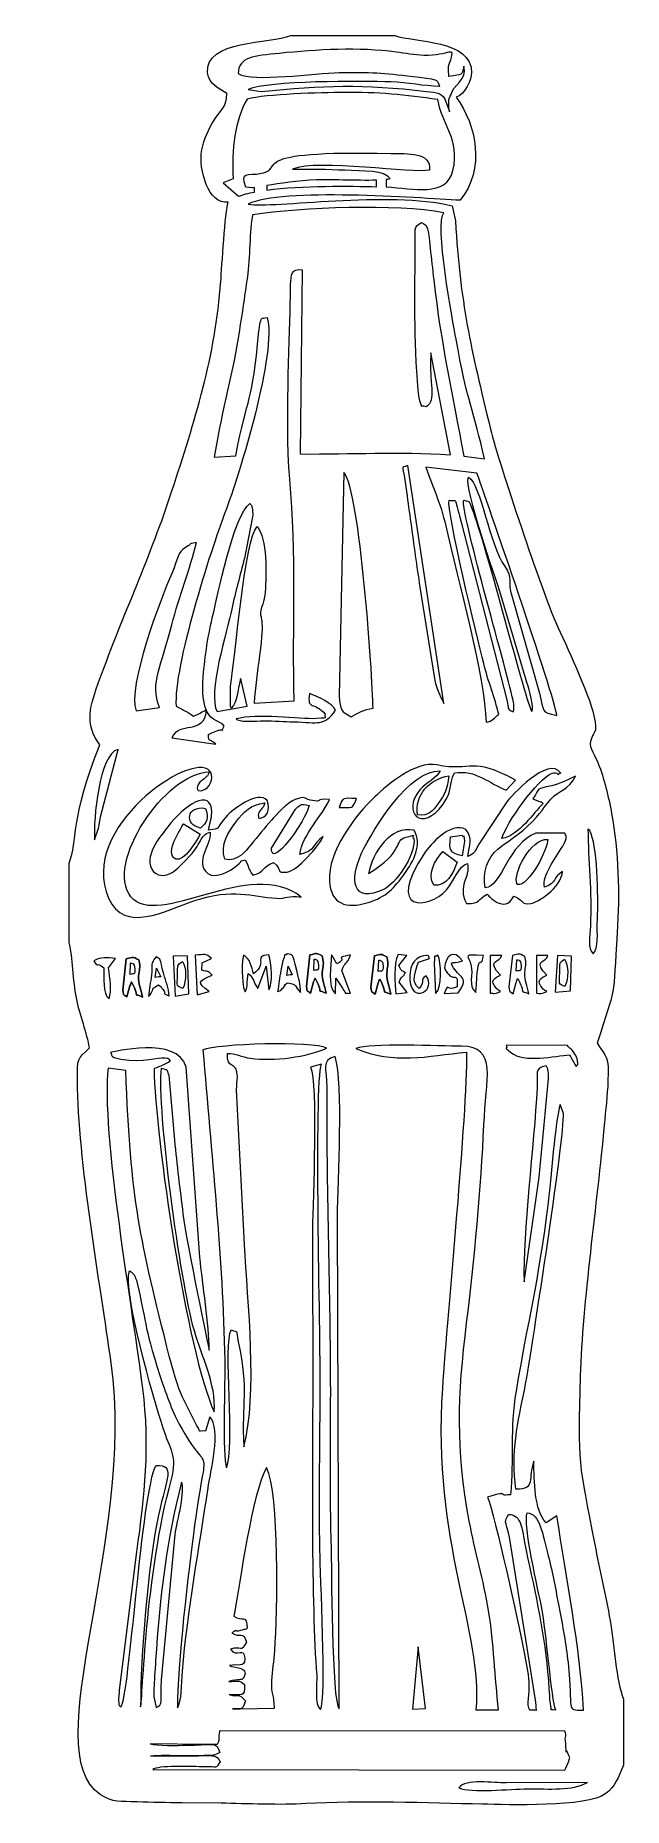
# Model space of a CAD drawing. Header units: centimetres. Extents: x -5.5 to 3.3, y -13.2 to 13.4.
import ezdxf

# ---------------------------------------------------------------- set-up
doc = ezdxf.new("R2010")
doc.units = ezdxf.units.CM
doc.header["$MEASUREMENT"] = 0
doc.layers.add('Camada 1', color=7, linetype='Continuous')

msp = doc.modelspace()

# ---------------------------------------------------------------- linework, layer by layer
at = {"layer": 'Camada 1', "color": 250, "lineweight": 9}
for points, knots in [([(-2.3332, 10.86895), (-1.84267, 11.11588), (0.21085, 10.96224), (0.84993, 10.92639), (0.84993, 10.92639), (1.22544, 11.39694), (1.10051, 12.05169), (0.78893, 12.47738), (0.78893, 12.47738), (0.9215, 12.49314), (1.02142, 12.76058), (1.02216, 12.83839), (1.02216, 12.83839), (1.02699, 13.35048), (0.14871, 13.29405), (-0.13215, 13.40226), (-0.13215, 13.40226), (-0.13215, 13.40226), (-1.69495, 13.40226), (-1.69495, 13.40226), (-1.69495, 13.40226), (-1.99182, 13.27812), (-2.98988, 13.33859), (-2.94277, 12.842), (-2.94277, 12.842), (-2.92574, 12.66249), (-2.74929, 12.59512), (-2.65215, 12.53162), (-2.65215, 12.53162), (-2.65799, 12.30123), (-2.76397, 12.27365), (-2.85559, 12.11607), (-2.85559, 12.11607), (-2.91505, 12.0138), (-3.00005, 11.83934), (-3.02878, 11.68565), (-3.02878, 11.68565), (-3.08515, 11.38407), (-2.92678, 10.85635), (-2.63434, 10.89805), (-2.63434, 10.89805), (-2.67848, 10.76385), (-2.72934, 9.91801), (-2.74385, 9.7105), (-2.74385, 9.7105), (-2.8227, 8.58334), (-3.13719, 7.60549), (-3.47765, 6.5626), (-3.47765, 6.5626), (-3.7924, 5.59847), (-4.21051, 4.69743), (-4.56315, 3.7315), (-4.56315, 3.7315), (-4.70785, 3.33512), (-4.79677, 3.05933), (-4.56189, 2.74837), (-4.56189, 2.74837), (-5.01946, 1.6094), (-4.87939, 1.31927), (-5.02236, 0.971), (-5.02236, 0.971), (-5.02236, 0.971), (-5.02236, -0.22102), (-5.02236, -0.22102), (-5.02236, -0.22102), (-4.96259, -0.43738), (-4.96343, -0.79831), (-4.91338, -1.05102), (-4.91338, -1.05102), (-4.86125, -1.31432), (-4.74969, -1.58443), (-4.71703, -1.80246), (-4.71703, -1.80246), (-4.9027, -1.98849), (-4.90018, -1.94119), (-4.89777, -2.29593), (-4.89777, -2.29593), (-4.88971, -3.48284), (-4.55352, -5.36624), (-4.39046, -6.53156), (-4.39046, -6.53156), (-4.01584, -9.20891), (-5.52731, -12.35521), (-4.55425, -13.01459), (-4.55425, -13.01459), (-4.36369, -13.14372), (-4.25346, -13.11668), (-3.9995, -13.12752), (-3.9995, -13.12752), (-3.78026, -13.13688), (-3.55009, -13.1382), (-3.32761, -13.14057), (-3.32761, -13.14057), (-3.32761, -13.14057), (-2.7394, -13.14696), (-2.7394, -13.14696), (-2.7394, -13.14696), (-2.3634, -13.15426), (-1.83252, -13.17643), (-1.46678, -13.15335), (-1.46678, -13.15335), (-0.67181, -13.10318), (0.36813, -13.14444), (1.18652, -13.1612), (1.18652, -13.1612), (1.54923, -13.16864), (2.75428, -13.21194), (3.03765, -13.00312), (3.03765, -13.00312), (3.18458, -12.89484), (3.22017, -12.75844), (3.30318, -12.57747), (3.30318, -12.57747), (3.30318, -12.57747), (3.30318, -11.58399), (3.30318, -11.58399), (3.30318, -11.58399), (3.19196, -11.32223), (3.15853, -10.73514), (3.10222, -10.40509), (3.10222, -10.40509), (3.03482, -10.01007), (2.94552, -9.6449), (2.8708, -9.25934), (2.8708, -9.25934), (2.63179, -8.02601), (2.60967, -8.0629), (2.65187, -6.72984), (2.65187, -6.72984), (2.68617, -5.64632), (2.90615, -4.11422), (3.01301, -2.96096), (3.01301, -2.96096), (3.03384, -2.73608), (3.05897, -2.52446), (3.06935, -2.29624), (3.06935, -2.29624), (3.08588, -1.93295), (3.04222, -1.94585), (2.90558, -1.73191), (2.90558, -1.73191), (3.19151, -0.86139), (3.14459, -1.08004), (3.20844, -0.07365), (3.20844, -0.07365), (3.24457, 0.49584), (3.22743, 1.16079), (3.12439, 1.71508), (3.12439, 1.71508), (3.07662, 1.97206), (3.01154, 2.24855), (2.92295, 2.46859), (2.92295, 2.46859), (2.87959, 2.57628), (2.78352, 2.70652), (2.80504, 2.79849), (2.80504, 2.79849), (2.83965, 2.94635), (2.92395, 2.90006), (2.85904, 3.18366), (2.85904, 3.18366), (2.77933, 3.53194), (2.44087, 4.23893), (2.28715, 4.5855), (2.28715, 4.5855), (2.0819, 5.04822), (1.43619, 6.96081), (1.30655, 7.48675), (1.30655, 7.48675), (1.0073, 8.7009), (0.84968, 9.40643), (0.77866, 10.61559), (0.77866, 10.61559), (0.77866, 10.61559), (0.72791, 10.84535), (0.72791, 10.84535), (0.72791, 10.84535), (-0.21173, 11.07792), (-1.97233, 10.80075), (-2.3332, 10.86895)], [0, 0, 0, 0, 0.02173913, 0.02173913, 0.02173913, 0.02173913, 0.04347826, 0.04347826, 0.04347826, 0.04347826, 0.06521739, 0.06521739, 0.06521739, 0.06521739, 0.08695652, 0.08695652, 0.08695652, 0.08695652, 0.10869565, 0.10869565, 0.10869565, 0.10869565, 0.13043478, 0.13043478, 0.13043478, 0.13043478, 0.15217391, 0.15217391, 0.15217391, 0.15217391, 0.17391304, 0.17391304, 0.17391304, 0.17391304, 0.19565217, 0.19565217, 0.19565217, 0.19565217, 0.2173913, 0.2173913, 0.2173913, 0.2173913, 0.23913043, 0.23913043, 0.23913043, 0.23913043, 0.26086957, 0.26086957, 0.26086957, 0.26086957, 0.2826087, 0.2826087, 0.2826087, 0.2826087, 0.30434783, 0.30434783, 0.30434783, 0.30434783, 0.32608696, 0.32608696, 0.32608696, 0.32608696, 0.34782609, 0.34782609, 0.34782609, 0.34782609, 0.36956522, 0.36956522, 0.36956522, 0.36956522, 0.39130435, 0.39130435, 0.39130435, 0.39130435, 0.41304348, 0.41304348, 0.41304348, 0.41304348, 0.43478261, 0.43478261, 0.43478261, 0.43478261, 0.45652174, 0.45652174, 0.45652174, 0.45652174, 0.47826087, 0.47826087, 0.47826087, 0.47826087, 0.5, 0.5, 0.5, 0.5, 0.52173913, 0.52173913, 0.52173913, 0.52173913, 0.54347826, 0.54347826, 0.54347826, 0.54347826, 0.56521739, 0.56521739, 0.56521739, 0.56521739, 0.58695652, 0.58695652, 0.58695652, 0.58695652, 0.60869565, 0.60869565, 0.60869565, 0.60869565, 0.63043478, 0.63043478, 0.63043478, 0.63043478, 0.65217391, 0.65217391, 0.65217391, 0.65217391, 0.67391304, 0.67391304, 0.67391304, 0.67391304, 0.69565217, 0.69565217, 0.69565217, 0.69565217, 0.7173913, 0.7173913, 0.7173913, 0.7173913, 0.73913043, 0.73913043, 0.73913043, 0.73913043, 0.76086957, 0.76086957, 0.76086957, 0.76086957, 0.7826087, 0.7826087, 0.7826087, 0.7826087, 0.80434783, 0.80434783, 0.80434783, 0.80434783, 0.82608696, 0.82608696, 0.82608696, 0.82608696, 0.84782609, 0.84782609, 0.84782609, 0.84782609, 0.86956522, 0.86956522, 0.86956522, 0.86956522, 0.89130435, 0.89130435, 0.89130435, 0.89130435, 0.91304348, 0.91304348, 0.91304348, 0.91304348, 0.93478261, 0.93478261, 0.93478261, 0.93478261, 0.95652174, 0.95652174, 0.95652174, 0.95652174, 1, 1, 1, 1]), ([(0.34228, 12.56238), (-0.61158, 12.67507), (-1.21012, 12.6534), (-2.13585, 12.55899), (-2.13585, 12.55899), (-2.13585, 12.55899), (-2.33406, 12.59087), (-2.33406, 12.59087), (-2.33406, 12.59087), (-2.03398, 12.72668), (-0.63162, 12.71808), (-0.1891, 12.70334), (-0.1891, 12.70334), (0.06699, 12.69481), (0.30066, 12.64152), (0.54058, 12.63709), (0.54058, 12.63709), (0.49211, 12.72354), (0.5709, 12.73612), (0.23931, 12.77352), (0.23931, 12.77352), (-0.29973, 12.83432), (-0.36521, 12.85299), (-0.96542, 12.84399), (-0.96542, 12.84399), (-1.32771, 12.83855), (-2.26395, 12.69749), (-2.48309, 12.82859), (-2.48309, 12.82859), (-2.48171, 13.08029), (-2.24604, 13.09434), (-1.86378, 13.13346), (-1.86378, 13.13346), (-1.31153, 13.18998), (-0.66027, 13.22677), (-0.11349, 13.15284), (-0.11349, 13.15284), (0.02083, 13.13468), (0.17009, 13.10954), (0.30454, 13.1029), (0.30454, 13.1029), (0.68926, 13.08393), (0.79136, 13.28879), (0.69221, 12.98748), (0.69221, 12.98748), (0.65997, 12.88952), (0.67576, 12.90085), (0.68042, 12.78607), (0.68042, 12.78607), (0.8952, 12.8234), (0.86849, 12.7904), (0.9043, 12.93971), (0.9043, 12.93971), (0.96937, 12.73747), (0.72105, 12.63812), (0.71677, 12.51604), (0.71677, 12.51604), (0.6132, 12.40157), (0.76226, 12.067), (0.64154, 12.39448), (0.64154, 12.39448), (0.58481, 12.54837), (0.50882, 12.54271), (0.34228, 12.56238)], [0, 0, 0, 0, 0.05882353, 0.05882353, 0.05882353, 0.05882353, 0.11764706, 0.11764706, 0.11764706, 0.11764706, 0.17647059, 0.17647059, 0.17647059, 0.17647059, 0.23529412, 0.23529412, 0.23529412, 0.23529412, 0.29411765, 0.29411765, 0.29411765, 0.29411765, 0.35294118, 0.35294118, 0.35294118, 0.35294118, 0.41176471, 0.41176471, 0.41176471, 0.41176471, 0.47058824, 0.47058824, 0.47058824, 0.47058824, 0.52941176, 0.52941176, 0.52941176, 0.52941176, 0.58823529, 0.58823529, 0.58823529, 0.58823529, 0.64705882, 0.64705882, 0.64705882, 0.64705882, 0.70588235, 0.70588235, 0.70588235, 0.70588235, 0.76470588, 0.76470588, 0.76470588, 0.76470588, 0.82352941, 0.82352941, 0.82352941, 0.82352941, 0.88235294, 0.88235294, 0.88235294, 0.88235294, 1, 1, 1, 1]), ([(-1.66781, 11.39514), (-1.28714, 11.55103), (0.16, 11.32397), (0.38698, 11.37931), (0.38698, 11.37931), (0.42087, 11.65185), (0.06148, 11.62483), (-0.19268, 11.63042), (-0.19268, 11.63042), (-2.44843, 11.68012), (-1.75121, 11.40232), (-2.13494, 11.33153), (-2.13494, 11.33153), (-2.34915, 11.29201), (-2.45915, 11.36853), (-2.36812, 11.12367), (-2.36812, 11.12367), (-2.36812, 11.12367), (-2.27816, 11.11333), (-2.27816, 11.11333), (-2.27816, 11.11333), (-2.26893, 11.11371), (-2.25571, 11.11517), (-2.23898, 11.11748), (-2.23898, 11.11748), (-2.23898, 11.11748), (-2.23898, 11.05062), (-2.23898, 11.05062), (-2.23898, 11.05062), (-2.32948, 11.03283), (-2.4104, 11.01162), (-2.47777, 10.98632), (-2.47777, 10.98632), (-2.47777, 10.98632), (-2.70848, 11.1909), (-2.70848, 11.1909), (-2.70848, 11.1909), (-2.70848, 11.1909), (-2.55885, 11.25032), (-2.55885, 11.25032), (-2.55885, 11.25032), (-2.58448, 11.68315), (-2.53576, 12.13182), (-2.34741, 12.44533), (-2.34741, 12.44533), (-2.06134, 12.52364), (-1.24785, 12.54234), (-0.89513, 12.54666), (-0.89513, 12.54666), (-0.39568, 12.55278), (0.03426, 12.50998), (0.51543, 12.43845), (0.51543, 12.43845), (0.57024, 12.06915), (0.8539, 11.84462), (0.74064, 11.37223), (0.74064, 11.37223), (0.64344, 10.96679), (0.15081, 11.10929), (-0.25988, 11.12674), (-0.25988, 11.12674), (-0.25988, 11.12674), (-0.25988, 11.237), (-0.25988, 11.237), (-0.25988, 11.237), (-0.23272, 11.24043), (-0.21246, 11.2448), (-0.20107, 11.25032), (-0.20107, 11.25032), (-0.26952, 11.38685), (-0.61627, 11.36929), (-0.88231, 11.38221), (-0.88231, 11.38221), (-1.13966, 11.39472), (-1.40653, 11.39424), (-1.66781, 11.39514)], [0, 0, 0, 0, 0.05, 0.05, 0.05, 0.05, 0.1, 0.1, 0.1, 0.1, 0.15, 0.15, 0.15, 0.15, 0.2, 0.2, 0.2, 0.2, 0.25, 0.25, 0.25, 0.25, 0.3, 0.3, 0.3, 0.3, 0.35, 0.35, 0.35, 0.35, 0.4, 0.4, 0.4, 0.4, 0.45, 0.45, 0.45, 0.45, 0.5, 0.5, 0.5, 0.5, 0.55, 0.55, 0.55, 0.55, 0.6, 0.6, 0.6, 0.6, 0.65, 0.65, 0.65, 0.65, 0.7, 0.7, 0.7, 0.7, 0.75, 0.75, 0.75, 0.75, 0.8, 0.8, 0.8, 0.8, 0.85, 0.85, 0.85, 0.85, 0.9, 0.9, 0.9, 0.9, 1, 1, 1, 1]), ([(-2.05377, 11.1477), (-1.86391, 11.17943), (-1.58509, 11.22327), (-1.30593, 11.23484), (-1.30593, 11.23484), (-1.1598, 11.2409), (-0.68869, 11.21989), (-0.40762, 11.22768), (-0.40762, 11.22768), (-0.40762, 11.22768), (-0.40762, 11.13059), (-0.40762, 11.13059), (-0.40762, 11.13059), (-0.79171, 11.13947), (-1.52225, 11.15219), (-2.05377, 11.0808), (-2.05377, 11.0808), (-2.05377, 11.0808), (-2.05377, 11.1477), (-2.05377, 11.1477)], [0, 0, 0, 0, 0.16666667, 0.16666667, 0.16666667, 0.16666667, 0.33333333, 0.33333333, 0.33333333, 0.33333333, 0.5, 0.5, 0.5, 0.5, 0.66666667, 0.66666667, 0.66666667, 0.66666667, 1, 1, 1, 1]), ([(0.60651, 10.73743), (0.45567, 10.6035), (0.7432, 9.10218), (0.78811, 8.84332), (0.78811, 8.84332), (0.94807, 7.92119), (1.05854, 7.74164), (1.21609, 7.04199), (1.21609, 7.04199), (1.21609, 7.04199), (0.90556, 7.08365), (0.90556, 7.08365), (0.90556, 7.08365), (0.72575, 8.0534), (0.56769, 8.73975), (0.45309, 9.73341), (0.45309, 9.73341), (0.43475, 9.89244), (0.41694, 10.04797), (0.39906, 10.20997), (0.39906, 10.20997), (0.36364, 10.53077), (0.37073, 10.53306), (0.2693, 10.5946), (0.2693, 10.5946), (0.14027, 10.51704), (0.1769, 10.48972), (0.17557, 10.29997), (0.17557, 10.29997), (0.17026, 9.54171), (0.15271, 8.83605), (0.21947, 8.07084), (0.21947, 8.07084), (0.22151, 8.04744), (0.23869, 7.9254), (0.2435, 7.91407), (0.2435, 7.91407), (0.30642, 7.76594), (0.21764, 7.87014), (0.33985, 7.82213), (0.33985, 7.82213), (0.39514, 7.87914), (0.41213, 7.87883), (0.42447, 8.00303), (0.42447, 8.00303), (0.43163, 8.07509), (0.41849, 8.14263), (0.41328, 8.21606), (0.41328, 8.21606), (0.4034, 8.35504), (0.40179, 8.49648), (0.40951, 8.634), (0.40951, 8.634), (0.40951, 8.634), (0.70285, 7.10599), (0.70285, 7.10599), (0.70285, 7.10599), (-0.10249, 7.1582), (-0.76009, 7.1087), (-1.55252, 7.11696), (-1.55252, 7.11696), (-1.55252, 7.11696), (-1.522, 9.88407), (-1.522, 9.88407), (-1.522, 9.88407), (-1.68719, 9.90125), (-1.69079, 9.81539), (-1.69573, 9.65893), (-1.69573, 9.65893), (-1.70011, 9.52028), (-1.6992, 9.37984), (-1.70367, 9.23949), (-1.70367, 9.23949), (-1.72575, 8.54766), (-1.76746, 7.35828), (-1.70896, 6.73609), (-1.70896, 6.73609), (-1.60427, 5.6227), (-1.67129, 4.51705), (-1.64315, 3.40745), (-1.64315, 3.40745), (-1.64315, 3.40745), (-2.24456, 3.37261), (-2.24456, 3.37261), (-2.24456, 3.37261), (-2.22151, 3.61043), (-2.19608, 3.85353), (-2.16294, 4.09012), (-2.16294, 4.09012), (-2.07883, 4.69068), (-2.16136, 4.64191), (-2.14822, 4.74678), (-2.14822, 4.74678), (-2.14327, 4.78634), (-2.08802, 4.91275), (-2.07806, 5.04548), (-2.07806, 5.04548), (-2.05892, 5.30032), (-2.03996, 5.84873), (-2.20014, 6.02536), (-2.20014, 6.02536), (-2.38227, 5.83888), (-2.5218, 4.1106), (-2.59879, 3.63054), (-2.59879, 3.63054), (-2.59879, 3.63054), (-2.59981, 3.32612), (-2.59981, 3.32612), (-2.59981, 3.32612), (-2.59847, 3.33124), (-2.59339, 3.30621), (-2.5882, 3.29721), (-2.5882, 3.29721), (-2.48034, 3.41279), (-2.50564, 3.53982), (-2.44664, 3.7442), (-2.44664, 3.7442), (-2.44178, 3.73559), (-2.43839, 3.72333), (-2.43638, 3.71637), (-2.43638, 3.71637), (-2.43638, 3.71637), (-2.34928, 3.32794), (-2.34928, 3.32794), (-2.34928, 3.32794), (-2.34928, 3.32794), (-2.79986, 3.24859), (-2.79986, 3.24859), (-2.79986, 3.24859), (-2.94936, 3.50489), (-2.64776, 4.46316), (-2.57928, 4.7872), (-2.57928, 4.7872), (-2.52213, 5.05759), (-2.45609, 5.28516), (-2.38853, 5.55188), (-2.38853, 5.55188), (-2.38853, 5.55188), (-2.26649, 6.17114), (-2.26649, 6.17114), (-2.26649, 6.17114), (-2.26389, 6.222), (-2.26242, 6.22581), (-2.27004, 6.27541), (-2.27004, 6.27541), (-2.28489, 6.37209), (-2.27197, 6.32138), (-2.30598, 6.37321), (-2.30598, 6.37321), (-2.55227, 6.20615), (-2.8021, 4.94455), (-2.85921, 4.71064), (-2.85921, 4.71064), (-2.93177, 4.41348), (-2.98363, 4.08354), (-3.00745, 3.76981), (-3.00745, 3.76981), (-3.02635, 3.52084), (-3.00477, 3.36976), (-2.96507, 3.27402), (-2.96507, 3.27402), (-3.04117, 3.23638), (-3.06114, 3.21395), (-3.15264, 3.18012), (-3.15264, 3.18012), (-3.25571, 3.2554), (-3.28942, 3.2587), (-3.41469, 3.32874), (-3.41469, 3.32874), (-3.46019, 3.90514), (-2.89095, 5.68912), (-2.68172, 6.23324), (-2.68172, 6.23324), (-2.46234, 6.80374), (-1.89343, 8.67129), (-2.05044, 9.16793), (-2.05044, 9.16793), (-2.1552, 9.14371), (-2.11634, 9.17479), (-2.15417, 9.08887), (-2.15417, 9.08887), (-2.15901, 9.07788), (-2.17072, 8.97736), (-2.17235, 8.95971), (-2.17235, 8.95971), (-2.27558, 7.84123), (-2.33642, 8.02478), (-2.51973, 7.08871), (-2.51973, 7.08871), (-2.51973, 7.08871), (-2.84157, 7.07044), (-2.84157, 7.07044), (-2.84157, 7.07044), (-2.7578, 7.647), (-2.57829, 8.25811), (-2.48329, 8.85692), (-2.48329, 8.85692), (-2.43519, 9.16008), (-2.38731, 9.4767), (-2.34573, 9.77725), (-2.34573, 9.77725), (-2.30694, 10.05765), (-2.31252, 10.48011), (-2.26618, 10.70704), (-2.26618, 10.70704), (-1.536, 10.81924), (-0.10108, 10.87823), (0.60651, 10.73743)], [0, 0, 0, 0, 0.01886792, 0.01886792, 0.01886792, 0.01886792, 0.03773585, 0.03773585, 0.03773585, 0.03773585, 0.05660377, 0.05660377, 0.05660377, 0.05660377, 0.0754717, 0.0754717, 0.0754717, 0.0754717, 0.09433962, 0.09433962, 0.09433962, 0.09433962, 0.11320755, 0.11320755, 0.11320755, 0.11320755, 0.13207547, 0.13207547, 0.13207547, 0.13207547, 0.1509434, 0.1509434, 0.1509434, 0.1509434, 0.16981132, 0.16981132, 0.16981132, 0.16981132, 0.18867925, 0.18867925, 0.18867925, 0.18867925, 0.20754717, 0.20754717, 0.20754717, 0.20754717, 0.22641509, 0.22641509, 0.22641509, 0.22641509, 0.24528302, 0.24528302, 0.24528302, 0.24528302, 0.26415094, 0.26415094, 0.26415094, 0.26415094, 0.28301887, 0.28301887, 0.28301887, 0.28301887, 0.30188679, 0.30188679, 0.30188679, 0.30188679, 0.32075472, 0.32075472, 0.32075472, 0.32075472, 0.33962264, 0.33962264, 0.33962264, 0.33962264, 0.35849057, 0.35849057, 0.35849057, 0.35849057, 0.37735849, 0.37735849, 0.37735849, 0.37735849, 0.39622642, 0.39622642, 0.39622642, 0.39622642, 0.41509434, 0.41509434, 0.41509434, 0.41509434, 0.43396226, 0.43396226, 0.43396226, 0.43396226, 0.45283019, 0.45283019, 0.45283019, 0.45283019, 0.47169811, 0.47169811, 0.47169811, 0.47169811, 0.49056604, 0.49056604, 0.49056604, 0.49056604, 0.50943396, 0.50943396, 0.50943396, 0.50943396, 0.52830189, 0.52830189, 0.52830189, 0.52830189, 0.54716981, 0.54716981, 0.54716981, 0.54716981, 0.56603774, 0.56603774, 0.56603774, 0.56603774, 0.58490566, 0.58490566, 0.58490566, 0.58490566, 0.60377358, 0.60377358, 0.60377358, 0.60377358, 0.62264151, 0.62264151, 0.62264151, 0.62264151, 0.64150943, 0.64150943, 0.64150943, 0.64150943, 0.66037736, 0.66037736, 0.66037736, 0.66037736, 0.67924528, 0.67924528, 0.67924528, 0.67924528, 0.69811321, 0.69811321, 0.69811321, 0.69811321, 0.71698113, 0.71698113, 0.71698113, 0.71698113, 0.73584906, 0.73584906, 0.73584906, 0.73584906, 0.75471698, 0.75471698, 0.75471698, 0.75471698, 0.77358491, 0.77358491, 0.77358491, 0.77358491, 0.79245283, 0.79245283, 0.79245283, 0.79245283, 0.81132075, 0.81132075, 0.81132075, 0.81132075, 0.83018868, 0.83018868, 0.83018868, 0.83018868, 0.8490566, 0.8490566, 0.8490566, 0.8490566, 0.86792453, 0.86792453, 0.86792453, 0.86792453, 0.88679245, 0.88679245, 0.88679245, 0.88679245, 0.90566038, 0.90566038, 0.90566038, 0.90566038, 0.9245283, 0.9245283, 0.9245283, 0.9245283, 0.94339623, 0.94339623, 0.94339623, 0.94339623, 0.96226415, 0.96226415, 0.96226415, 0.96226415, 1, 1, 1, 1]), ([(0.0452, 6.55115), (-0.00444, 7.00309), (-0.06432, 6.88815), (0.06573, 6.94331), (0.06573, 6.94331), (0.06573, 6.94331), (0.60244, 3.36818), (0.60244, 3.36818), (0.60244, 3.36818), (0.57514, 3.46116), (0.50235, 3.52863), (0.46261, 3.74442), (0.46261, 3.74442), (0.46261, 3.74442), (0.24524, 5.11592), (0.24524, 5.11592), (0.24524, 5.11592), (0.19772, 5.43216), (0.15432, 5.7515), (0.10849, 6.07852), (0.10849, 6.07852), (0.08664, 6.23449), (0.06313, 6.38783), (0.0452, 6.55115)], [0, 0, 0, 0, 0.14285714, 0.14285714, 0.14285714, 0.14285714, 0.28571429, 0.28571429, 0.28571429, 0.28571429, 0.42857143, 0.42857143, 0.42857143, 0.42857143, 0.57142857, 0.57142857, 0.57142857, 0.57142857, 0.71428571, 0.71428571, 0.71428571, 0.71428571, 1, 1, 1, 1]), ([(0.3341, 6.91989), (0.3341, 6.91989), (1.10131, 6.82811), (1.10131, 6.82811), (1.10131, 6.82811), (1.21241, 6.52038), (2.27136, 3.47308), (2.30039, 3.18953), (2.30039, 3.18953), (2.05096, 3.23861), (2.11347, 3.24357), (2.04017, 3.52547), (2.04017, 3.52547), (2.04017, 3.52547), (1.62379, 4.98384), (1.62379, 4.98384), (1.62379, 4.98384), (1.55825, 5.19013), (1.64772, 5.25417), (1.5152, 5.43427), (1.5152, 5.43427), (1.29222, 5.73732), (1.16243, 6.66585), (0.97485, 6.76701), (0.97485, 6.76701), (0.9026, 6.61612), (1.37962, 5.26534), (1.46096, 5.00349), (1.46096, 5.00349), (1.46096, 5.00349), (1.85735, 3.66996), (1.85735, 3.66996), (1.85735, 3.66996), (1.8818, 3.57446), (1.96341, 3.32441), (1.92735, 3.24683), (1.92735, 3.24683), (1.84266, 3.35192), (1.22933, 5.7863), (1.02934, 6.29002), (1.02934, 6.29002), (0.97275, 6.43255), (1.00499, 6.39082), (0.9043, 6.42124), (0.9043, 6.42124), (0.84662, 6.28179), (1.52412, 3.96861), (1.64337, 3.41422), (1.64337, 3.41422), (1.65057, 3.38073), (1.65791, 3.34175), (1.65809, 3.30843), (1.65809, 3.30843), (1.6584, 3.24834), (1.6582, 3.27242), (1.64513, 3.2419), (1.64513, 3.2419), (1.54516, 3.29347), (1.58309, 3.2793), (1.55174, 3.42342), (1.55174, 3.42342), (1.55174, 3.42342), (0.86273, 6.09037), (0.86273, 6.09037), (0.86273, 6.09037), (0.74839, 6.52337), (0.81603, 6.38905), (0.6844, 6.4235), (0.6844, 6.4235), (0.64097, 6.25278), (1.10451, 4.37916), (1.20311, 3.97091), (1.20311, 3.97091), (1.26723, 3.70542), (1.37317, 3.45025), (1.4284, 3.20825), (1.4284, 3.20825), (1.36237, 3.15592), (1.33307, 3.09838), (1.23962, 3.08985), (1.23962, 3.08985), (1.22677, 3.7394), (0.81149, 5.24914), (0.63349, 6.03726), (0.63349, 6.03726), (0.55345, 6.39169), (0.43733, 6.60921), (0.3341, 6.91989)], [0, 0, 0, 0, 0.04347826, 0.04347826, 0.04347826, 0.04347826, 0.08695652, 0.08695652, 0.08695652, 0.08695652, 0.13043478, 0.13043478, 0.13043478, 0.13043478, 0.17391304, 0.17391304, 0.17391304, 0.17391304, 0.2173913, 0.2173913, 0.2173913, 0.2173913, 0.26086957, 0.26086957, 0.26086957, 0.26086957, 0.30434783, 0.30434783, 0.30434783, 0.30434783, 0.34782609, 0.34782609, 0.34782609, 0.34782609, 0.39130435, 0.39130435, 0.39130435, 0.39130435, 0.43478261, 0.43478261, 0.43478261, 0.43478261, 0.47826087, 0.47826087, 0.47826087, 0.47826087, 0.52173913, 0.52173913, 0.52173913, 0.52173913, 0.56521739, 0.56521739, 0.56521739, 0.56521739, 0.60869565, 0.60869565, 0.60869565, 0.60869565, 0.65217391, 0.65217391, 0.65217391, 0.65217391, 0.69565217, 0.69565217, 0.69565217, 0.69565217, 0.73913043, 0.73913043, 0.73913043, 0.73913043, 0.7826087, 0.7826087, 0.7826087, 0.7826087, 0.82608696, 0.82608696, 0.82608696, 0.82608696, 0.86956522, 0.86956522, 0.86956522, 0.86956522, 0.91304348, 0.91304348, 0.91304348, 0.91304348, 1, 1, 1, 1]), ([(-0.89487, 6.83865), (-0.65588, 6.55789), (-0.46503, 3.80552), (-0.45815, 3.29879), (-0.45815, 3.29879), (-0.59411, 3.28176), (-0.69052, 3.22169), (-0.78903, 3.16763), (-0.78903, 3.16763), (-0.93142, 3.25558), (-0.95595, 3.25602), (-0.96635, 3.48633), (-0.96635, 3.48633), (-0.96635, 3.48633), (-0.89487, 6.83865), (-0.89487, 6.83865)], [0, 0, 0, 0, 0.2, 0.2, 0.2, 0.2, 0.4, 0.4, 0.4, 0.4, 0.6, 0.6, 0.6, 0.6, 1, 1, 1, 1]), ([(-3.4785, 4.5515), (-3.6377, 3.92515), (-3.8083, 3.68683), (-3.66599, 3.30736), (-3.66599, 3.30736), (-3.66599, 3.30736), (-4.01712, 3.25683), (-4.01712, 3.25683), (-4.01712, 3.25683), (-4.14739, 3.63397), (-3.66086, 4.90631), (-3.47523, 5.33261), (-3.47523, 5.33261), (-3.38287, 5.54473), (-3.3994, 5.63907), (-3.27259, 5.71201), (-3.27259, 5.71201), (-3.14505, 5.78538), (-3.2717, 5.75001), (-3.11013, 5.78814), (-3.11013, 5.78814), (-3.20676, 5.3871), (-3.36938, 4.9808), (-3.4785, 4.5515)], [0, 0, 0, 0, 0.14285714, 0.14285714, 0.14285714, 0.14285714, 0.28571429, 0.28571429, 0.28571429, 0.28571429, 0.42857143, 0.42857143, 0.42857143, 0.42857143, 0.57142857, 0.57142857, 0.57142857, 0.57142857, 0.71428571, 0.71428571, 0.71428571, 0.71428571, 1, 1, 1, 1]), ([(-1.41381, 3.51951), (-1.25713, 3.4585), (-1.08049, 3.38124), (-1.02178, 3.26867), (-1.02178, 3.26867), (-1.19142, 3.02377), (-1.28116, 3.08324), (-1.64537, 3.09419), (-1.64537, 3.09419), (-1.79486, 3.09869), (-1.94546, 3.10965), (-2.09431, 3.10882), (-2.09431, 3.10882), (-2.16566, 3.10843), (-2.23709, 3.10385), (-2.308, 3.10308), (-2.308, 3.10308), (-2.33105, 3.10283), (-2.39277, 3.10148), (-2.41278, 3.10379), (-2.41278, 3.10379), (-2.41278, 3.10379), (-2.49228, 3.12511), (-2.49228, 3.12511), (-2.49228, 3.12511), (-2.4971, 3.12672), (-2.50652, 3.13227), (-2.5133, 3.13643), (-2.5133, 3.13643), (-2.2037, 3.22698), (-1.56384, 3.13015), (-1.30894, 3.14245), (-1.30894, 3.14245), (-1.08173, 3.15341), (-1.21681, 3.16022), (-1.17646, 3.20698), (-1.17646, 3.20698), (-1.34647, 3.41569), (-1.44786, 3.25125), (-1.41381, 3.51951)], [0, 0, 0, 0, 0.09090909, 0.09090909, 0.09090909, 0.09090909, 0.18181818, 0.18181818, 0.18181818, 0.18181818, 0.27272727, 0.27272727, 0.27272727, 0.27272727, 0.36363636, 0.36363636, 0.36363636, 0.36363636, 0.45454545, 0.45454545, 0.45454545, 0.45454545, 0.54545455, 0.54545455, 0.54545455, 0.54545455, 0.63636364, 0.63636364, 0.63636364, 0.63636364, 0.72727273, 0.72727273, 0.72727273, 0.72727273, 0.81818182, 0.81818182, 0.81818182, 0.81818182, 1, 1, 1, 1]), ([(-2.96243, 3.26779), (-2.88467, 3.08852), (-2.74191, 3.10997), (-2.69267, 3.03059), (-2.69267, 3.03059), (-2.76628, 2.89053), (-2.63695, 3.0385), (-2.87964, 2.93059), (-2.87964, 2.93059), (-2.87964, 2.93059), (-2.92913, 2.90151), (-2.92913, 2.90151), (-2.92913, 2.90151), (-2.92281, 2.77344), (-2.93202, 2.85411), (-2.81687, 2.75751), (-2.81687, 2.75751), (-2.81687, 2.75751), (-3.47765, 2.85421), (-3.47765, 2.85421), (-3.47765, 2.85421), (-3.37975, 3.10966), (-2.9976, 2.87552), (-2.96243, 3.26779)], [0, 0, 0, 0, 0.14285714, 0.14285714, 0.14285714, 0.14285714, 0.28571429, 0.28571429, 0.28571429, 0.28571429, 0.42857143, 0.42857143, 0.42857143, 0.42857143, 0.57142857, 0.57142857, 0.57142857, 0.57142857, 0.71428571, 0.71428571, 0.71428571, 0.71428571, 1, 1, 1, 1]), ([(-2.96507, 3.27402), (-2.96399, 3.27456), (-2.96289, 3.2751), (-2.96178, 3.27564), (-2.96178, 3.27564), (-2.96198, 3.273), (-2.9622, 3.27038), (-2.96243, 3.26779), (-2.96243, 3.26779), (-2.96332, 3.26984), (-2.9642, 3.27192), (-2.96507, 3.27402)], [0, 0, 0, 0, 0.25, 0.25, 0.25, 0.25, 0.5, 0.5, 0.5, 0.5, 1, 1, 1, 1]), ([(-4.54819, 1.66711), (-4.55903, 1.61291), (-4.56716, 1.55431), (-4.57879, 1.495), (-4.57879, 1.495), (-4.57879, 1.495), (-4.64127, 1.32297), (-4.64127, 1.32297), (-4.64127, 1.32297), (-4.65414, 1.63227), (-4.577, 2.60643), (-4.28596, 2.68044), (-4.28596, 2.68044), (-4.28596, 2.68044), (-4.54819, 1.66711), (-4.54819, 1.66711)], [0, 0, 0, 0, 0.2, 0.2, 0.2, 0.2, 0.4, 0.4, 0.4, 0.4, 0.6, 0.6, 0.6, 0.6, 1, 1, 1, 1]), ([(2.84457, -0.39166), (2.75801, -0.28979), (2.79827, -0.14917), (2.80609, 0.03198), (2.80609, 0.03198), (2.82816, 0.54369), (2.77324, 1.01526), (2.768, 1.48549), (2.768, 1.48549), (2.81346, 1.42781), (2.76562, 1.5362), (2.81573, 1.41248), (2.81573, 1.41248), (2.9182, 1.15949), (2.92606, 0.35554), (2.9092, 0.06726), (2.9092, 0.06726), (2.90163, -0.0623), (2.93627, -0.31677), (2.84457, -0.39166)], [0, 0, 0, 0, 0.16666667, 0.16666667, 0.16666667, 0.16666667, 0.33333333, 0.33333333, 0.33333333, 0.33333333, 0.5, 0.5, 0.5, 0.5, 0.66666667, 0.66666667, 0.66666667, 0.66666667, 1, 1, 1, 1]), ([(-4.39821, -1.87302), (-4.39104, -1.86961), (-3.38911, -1.61702), (-3.26457, -2.09017), (-3.26457, -2.09017), (-3.26457, -2.09017), (-3.05903, -4.94646), (-3.05903, -4.94646), (-3.05903, -4.94646), (-3.01966, -5.35434), (-2.91766, -5.96732), (-2.92026, -6.34253), (-2.92026, -6.34253), (-2.9223, -6.31273), (-3.25036, -4.78867), (-3.31209, -4.29325), (-3.31209, -4.29325), (-3.35785, -3.92605), (-3.40624, -3.56038), (-3.43896, -3.18904), (-3.43896, -3.18904), (-3.43896, -3.18904), (-3.52503, -2.21503), (-3.52503, -2.21503), (-3.52503, -2.21503), (-3.57094, -2.10026), (-3.51977, -2.15017), (-3.6345, -2.10648), (-3.6345, -2.10648), (-3.70639, -2.72203), (-3.35655, -5.2923), (-3.14122, -6.05307), (-3.14122, -6.05307), (-3.03055, -6.44405), (-2.81184, -6.84854), (-2.84392, -7.2669), (-2.84392, -7.2669), (-3.25244, -6.37767), (-3.72978, -3.16426), (-3.74666, -2.11245), (-3.74666, -2.11245), (-3.65192, -2.07857), (-3.56659, -2.05395), (-3.50153, -1.99758), (-3.50153, -1.99758), (-3.5191, -1.97925), (-3.52839, -1.9673), (-3.53276, -1.9598), (-3.53276, -1.9598), (-3.54013, -1.96092), (-3.55427, -1.96), (-3.57953, -1.95447), (-3.57953, -1.95447), (-3.69951, -1.92823), (-3.88725, -2.03919), (-4.24402, -1.97028), (-4.24402, -1.97028), (-4.44151, -1.93214), (-4.35963, -1.91747), (-4.39821, -1.87302)], [0, 0, 0, 0, 0.0625, 0.0625, 0.0625, 0.0625, 0.125, 0.125, 0.125, 0.125, 0.1875, 0.1875, 0.1875, 0.1875, 0.25, 0.25, 0.25, 0.25, 0.3125, 0.3125, 0.3125, 0.3125, 0.375, 0.375, 0.375, 0.375, 0.4375, 0.4375, 0.4375, 0.4375, 0.5, 0.5, 0.5, 0.5, 0.5625, 0.5625, 0.5625, 0.5625, 0.625, 0.625, 0.625, 0.625, 0.6875, 0.6875, 0.6875, 0.6875, 0.75, 0.75, 0.75, 0.75, 0.8125, 0.8125, 0.8125, 0.8125, 0.875, 0.875, 0.875, 0.875, 1, 1, 1, 1]), ([(-3.01162, -1.83249), (-2.80802, -1.74306), (-1.36081, -1.69403), (-1.15339, -1.80735), (-1.15339, -1.80735), (-1.44491, -1.93879), (-1.95483, -2.00767), (-2.29846, -1.95916), (-2.29846, -1.95916), (-2.44039, -1.93913), (-2.51775, -1.88072), (-2.64401, -1.88659), (-2.64401, -1.88659), (-2.66879, -2.14397), (-2.48957, -1.98325), (-2.49545, -2.24165), (-2.49545, -2.24165), (-2.49684, -2.30245), (-2.50696, -2.35454), (-2.5063, -2.4333), (-2.5063, -2.4333), (-2.5063, -2.4333), (-2.39081, -4.75664), (-2.39081, -4.75664), (-2.39081, -4.75664), (-2.3412, -5.60898), (-2.18562, -7.02206), (-2.4005, -7.7938), (-2.4005, -7.7938), (-2.43534, -7.10381), (-2.32227, -6.97551), (-2.48126, -6.2154), (-2.48126, -6.2154), (-2.52233, -6.01905), (-2.47409, -6.07931), (-2.5882, -6.0391), (-2.5882, -6.0391), (-2.71151, -6.23691), (-2.52299, -7.81876), (-2.65875, -8.10872), (-2.65875, -8.10872), (-2.72351, -7.91834), (-2.67835, -6.80652), (-2.68441, -6.49441), (-2.68441, -6.49441), (-2.71445, -4.94819), (-2.88866, -3.36987), (-3.01162, -1.83249)], [0, 0, 0, 0, 0.07692308, 0.07692308, 0.07692308, 0.07692308, 0.15384615, 0.15384615, 0.15384615, 0.15384615, 0.23076923, 0.23076923, 0.23076923, 0.23076923, 0.30769231, 0.30769231, 0.30769231, 0.30769231, 0.38461538, 0.38461538, 0.38461538, 0.38461538, 0.46153846, 0.46153846, 0.46153846, 0.46153846, 0.53846154, 0.53846154, 0.53846154, 0.53846154, 0.61538462, 0.61538462, 0.61538462, 0.61538462, 0.69230769, 0.69230769, 0.69230769, 0.69230769, 0.76923077, 0.76923077, 0.76923077, 0.76923077, 0.84615385, 0.84615385, 0.84615385, 0.84615385, 1, 1, 1, 1]), ([(-0.71432, -1.81359), (-0.51713, -1.72486), (0.55011, -1.77603), (0.87125, -1.77791), (0.87125, -1.77791), (1.41523, -1.78109), (1.2358, -2.26898), (1.20579, -2.96242), (1.20579, -2.96242), (1.16614, -3.87885), (1.06031, -5.01859), (0.94725, -5.93241), (0.94725, -5.93241), (0.80984, -7.04305), (0.78674, -7.81401), (0.98695, -8.91141), (0.98695, -8.91141), (1.06938, -9.36325), (1.20405, -9.80443), (1.27662, -10.25041), (1.27662, -10.25041), (1.35904, -10.75681), (1.36644, -11.24451), (1.42758, -11.74609), (1.42758, -11.74609), (1.42758, -11.74609), (1.0871, -11.74574), (1.0871, -11.74574), (1.0871, -11.74574), (1.19607, -10.59652), (0.42196, -9.2318), (0.58235, -6.91856), (0.58235, -6.91856), (0.66479, -5.72956), (0.95204, -2.82349), (0.94563, -1.86542), (0.94563, -1.86542), (0.35648, -1.92823), (-0.15016, -2.05373), (-0.71432, -1.81359)], [0, 0, 0, 0, 0.09090909, 0.09090909, 0.09090909, 0.09090909, 0.18181818, 0.18181818, 0.18181818, 0.18181818, 0.27272727, 0.27272727, 0.27272727, 0.27272727, 0.36363636, 0.36363636, 0.36363636, 0.36363636, 0.45454545, 0.45454545, 0.45454545, 0.45454545, 0.54545455, 0.54545455, 0.54545455, 0.54545455, 0.63636364, 0.63636364, 0.63636364, 0.63636364, 0.72727273, 0.72727273, 0.72727273, 0.72727273, 0.81818182, 0.81818182, 0.81818182, 0.81818182, 1, 1, 1, 1]), ([(1.54183, -1.76954), (1.54183, -1.76954), (2.45646, -1.76089), (2.45646, -1.76089), (2.45646, -1.76089), (2.50398, -1.81654), (2.5326, -1.82899), (2.57352, -1.8969), (2.57352, -1.8969), (2.58686, -1.91903), (2.60837, -1.9629), (2.61154, -1.99354), (2.61154, -1.99354), (2.62045, -2.07964), (2.61831, -2.03813), (2.59075, -2.08278), (2.59075, -2.08278), (2.59075, -2.08278), (2.51661, -1.95395), (2.51661, -1.95395), (2.51661, -1.95395), (2.51661, -1.95395), (2.50435, -1.93011), (2.50435, -1.93011), (2.50435, -1.93011), (2.50169, -1.92495), (2.49687, -1.91361), (2.49179, -1.90617), (2.49179, -1.90617), (2.27432, -1.92087), (1.81357, -2.03571), (1.6092, -1.87167), (1.6092, -1.87167), (1.47462, -1.76366), (1.58411, -1.83354), (1.54183, -1.76954)], [0, 0, 0, 0, 0.1, 0.1, 0.1, 0.1, 0.2, 0.2, 0.2, 0.2, 0.3, 0.3, 0.3, 0.3, 0.4, 0.4, 0.4, 0.4, 0.5, 0.5, 0.5, 0.5, 0.6, 0.6, 0.6, 0.6, 0.7, 0.7, 0.7, 0.7, 0.8, 0.8, 0.8, 0.8, 1, 1, 1, 1]), ([(-3.32102, -11.16375), (-3.33727, -11.35374), (-3.32592, -11.6216), (-3.39642, -11.71235), (-3.39642, -11.71235), (-3.40028, -11.0998), (-3.22719, -9.63652), (-3.1371, -8.97144), (-3.1371, -8.97144), (-2.94876, -7.5809), (-2.8925, -8.32608), (-3.36731, -7.45359), (-3.36731, -7.45359), (-3.47506, -7.25559), (-3.58335, -6.95881), (-3.65898, -6.72204), (-3.65898, -6.72204), (-3.91522, -5.91989), (-3.85712, -5.92535), (-4.00093, -5.33703), (-4.00093, -5.33703), (-4.03309, -5.20547), (-4.04828, -5.20194), (-4.11482, -5.15041), (-4.11482, -5.15041), (-4.21805, -5.45141), (-3.75617, -7.06839), (-3.61145, -7.5122), (-3.61145, -7.5122), (-3.50554, -7.83698), (-3.38801, -7.92533), (-3.48588, -8.28253), (-3.48588, -8.28253), (-3.88062, -9.7232), (-3.91662, -11.59544), (-3.94783, -11.70014), (-3.94783, -11.70014), (-3.94882, -10.93307), (-3.84338, -9.59986), (-3.67913, -8.81953), (-3.67913, -8.81953), (-3.55668, -8.2378), (-3.4204, -8.06835), (-3.71708, -8.07426), (-3.71708, -8.07426), (-3.9355, -8.47034), (-4.11263, -11.5518), (-4.24625, -11.70452), (-4.24625, -11.70452), (-4.28349, -11.65867), (-4.27019, -11.69525), (-4.27829, -11.60535), (-4.27829, -11.60535), (-4.28124, -11.57262), (-4.27242, -11.48256), (-4.26857, -11.44646), (-4.26857, -11.44646), (-4.26857, -11.44646), (-4.0114, -9.36971), (-4.0114, -9.36971), (-4.0114, -9.36971), (-3.88712, -8.51677), (-3.81151, -7.7905), (-3.91972, -6.91709), (-3.91972, -6.91709), (-4.05229, -5.84706), (-4.55555, -3.01198), (-4.43367, -2.10766), (-4.43367, -2.10766), (-4.43367, -2.10766), (-4.16966, -2.14231), (-4.16966, -2.14231), (-4.16966, -2.14231), (-4.10159, -4.08988), (-3.95604, -4.68383), (-3.51828, -6.43483), (-3.51828, -6.43483), (-3.48106, -6.58372), (-3.38304, -6.91806), (-3.3214, -7.04838), (-3.3214, -7.04838), (-3.3214, -7.04838), (-3.10886, -7.47115), (-3.10886, -7.47115), (-3.10886, -7.47115), (-3.01127, -7.61454), (-3.12996, -7.53812), (-2.97625, -7.55952), (-2.97625, -7.55952), (-2.97625, -7.55952), (-2.90669, -7.34469), (-2.90669, -7.34469), (-2.90669, -7.34469), (-2.73235, -7.51707), (-2.90266, -8.18817), (-2.93548, -8.41217), (-2.93548, -8.41217), (-3.06731, -9.31202), (-3.24362, -10.25926), (-3.32102, -11.16375)], [0, 0, 0, 0, 0.03846154, 0.03846154, 0.03846154, 0.03846154, 0.07692308, 0.07692308, 0.07692308, 0.07692308, 0.11538462, 0.11538462, 0.11538462, 0.11538462, 0.15384615, 0.15384615, 0.15384615, 0.15384615, 0.19230769, 0.19230769, 0.19230769, 0.19230769, 0.23076923, 0.23076923, 0.23076923, 0.23076923, 0.26923077, 0.26923077, 0.26923077, 0.26923077, 0.30769231, 0.30769231, 0.30769231, 0.30769231, 0.34615385, 0.34615385, 0.34615385, 0.34615385, 0.38461538, 0.38461538, 0.38461538, 0.38461538, 0.42307692, 0.42307692, 0.42307692, 0.42307692, 0.46153846, 0.46153846, 0.46153846, 0.46153846, 0.5, 0.5, 0.5, 0.5, 0.53846154, 0.53846154, 0.53846154, 0.53846154, 0.57692308, 0.57692308, 0.57692308, 0.57692308, 0.61538462, 0.61538462, 0.61538462, 0.61538462, 0.65384615, 0.65384615, 0.65384615, 0.65384615, 0.69230769, 0.69230769, 0.69230769, 0.69230769, 0.73076923, 0.73076923, 0.73076923, 0.73076923, 0.76923077, 0.76923077, 0.76923077, 0.76923077, 0.80769231, 0.80769231, 0.80769231, 0.80769231, 0.84615385, 0.84615385, 0.84615385, 0.84615385, 0.88461538, 0.88461538, 0.88461538, 0.88461538, 0.92307692, 0.92307692, 0.92307692, 0.92307692, 1, 1, 1, 1]), ([(-1.25653, -9.3519), (-1.25185, -9.68125), (-1.15342, -11.60932), (-1.24764, -11.73985), (-1.24764, -11.73985), (-1.34781, -11.67673), (-1.29407, -11.3542), (-1.30462, -11.22162), (-1.30462, -11.22162), (-1.38669, -10.19064), (-1.37052, -7.96895), (-1.36275, -6.95302), (-1.36275, -6.95302), (-1.35654, -6.14142), (-1.37488, -5.33034), (-1.36647, -4.51885), (-1.36647, -4.51885), (-1.36225, -4.11228), (-1.28336, -2.32087), (-1.39726, -2.09418), (-1.39726, -2.09418), (-1.39726, -2.09418), (-1.23224, -2.04844), (-1.23224, -2.04844), (-1.23224, -2.04844), (-1.34482, -2.32988), (-1.24673, -6.20318), (-1.25086, -6.88246), (-1.25086, -6.88246), (-1.25586, -7.70461), (-1.26819, -8.53005), (-1.25653, -9.3519)], [0, 0, 0, 0, 0.11111111, 0.11111111, 0.11111111, 0.11111111, 0.22222222, 0.22222222, 0.22222222, 0.22222222, 0.33333333, 0.33333333, 0.33333333, 0.33333333, 0.44444444, 0.44444444, 0.44444444, 0.44444444, 0.55555556, 0.55555556, 0.55555556, 0.55555556, 0.66666667, 0.66666667, 0.66666667, 0.66666667, 0.77777778, 0.77777778, 0.77777778, 0.77777778, 1, 1, 1, 1]), ([(-0.99165, -4.34246), (-0.99165, -4.34246), (-0.96542, -11.72718), (-0.96542, -11.72718), (-0.96542, -11.72718), (-1.08224, -11.6626), (-1.08173, -9.46366), (-1.08658, -9.32396), (-1.08658, -9.32396), (-1.11522, -8.4994), (-1.09769, -7.64245), (-1.0997, -6.8119), (-1.0997, -6.8119), (-1.10322, -5.34879), (-1.16272, -3.88668), (-1.1515, -2.40176), (-1.1515, -2.40176), (-1.14925, -2.1039), (-1.2514, -1.99958), (-1.02766, -1.93127), (-1.02766, -1.93127), (-0.89521, -2.35687), (-0.99097, -3.77753), (-0.99165, -4.34246)], [0, 0, 0, 0, 0.14285714, 0.14285714, 0.14285714, 0.14285714, 0.28571429, 0.28571429, 0.28571429, 0.28571429, 0.42857143, 0.42857143, 0.42857143, 0.42857143, 0.57142857, 0.57142857, 0.57142857, 0.57142857, 0.71428571, 0.71428571, 0.71428571, 0.71428571, 1, 1, 1, 1]), ([(2.17096, -2.15897), (2.17956, -2.21157), (2.17778, -2.20678), (2.17709, -2.26049), (2.17709, -2.26049), (2.17709, -2.26049), (2.11491, -2.90285), (2.11491, -2.90285), (2.11491, -2.90285), (2.09186, -3.18603), (2.06234, -3.46243), (2.03545, -3.74244), (2.03545, -3.74244), (2.03545, -3.74244), (1.80867, -5.31676), (1.80867, -5.31676), (1.80867, -5.31676), (1.78858, -4.58471), (1.95855, -3.26262), (2.00637, -2.402), (2.00637, -2.402), (2.01858, -2.18239), (1.9541, -2.10379), (2.13902, -2.07107), (2.13902, -2.07107), (2.16266, -2.10982), (2.15915, -2.08676), (2.17096, -2.15897)], [0, 0, 0, 0, 0.125, 0.125, 0.125, 0.125, 0.25, 0.25, 0.25, 0.25, 0.375, 0.375, 0.375, 0.375, 0.5, 0.5, 0.5, 0.5, 0.625, 0.625, 0.625, 0.625, 0.75, 0.75, 0.75, 0.75, 1, 1, 1, 1]), ([(1.60614, -8.51347), (1.65878, -7.98159), (1.59375, -7.53116), (1.6887, -6.95661), (1.6887, -6.95661), (1.86287, -5.9026), (2.02336, -5.33452), (2.16928, -4.13012), (2.16928, -4.13012), (2.20702, -3.81857), (2.28154, -2.87909), (2.35068, -2.65288), (2.35068, -2.65288), (2.35068, -2.65288), (2.40036, -2.78846), (2.40036, -2.78846), (2.40036, -2.78846), (2.42642, -3.10041), (1.88415, -6.60574), (1.81911, -6.91909), (1.81911, -6.91909), (1.71566, -7.41753), (1.61159, -7.88673), (1.68511, -8.42862), (1.68511, -8.42862), (1.99623, -8.44183), (1.85997, -8.26251), (1.95548, -8.01198), (1.95548, -8.01198), (1.96293, -8.31208), (1.9596, -8.74191), (2.13902, -8.93603), (2.13902, -8.93603), (2.13902, -8.93603), (2.30256, -8.83133), (2.30256, -8.83133), (2.30256, -8.83133), (2.44234, -9.76324), (2.6496, -10.80491), (2.70382, -11.74817), (2.70382, -11.74817), (2.41218, -11.74568), (2.55605, -11.7722), (2.47028, -11.03491), (2.47028, -11.03491), (2.43732, -10.75158), (2.39035, -10.49207), (2.33645, -10.21479), (2.33645, -10.21479), (2.28445, -9.94723), (2.24132, -9.69273), (2.1723, -9.42976), (2.1723, -9.42976), (2.08388, -9.09283), (2.04675, -8.79592), (1.85679, -8.78696), (1.85679, -8.78696), (1.78564, -8.94612), (2.02767, -9.97949), (2.07523, -10.21807), (2.07523, -10.21807), (2.13677, -10.5268), (2.22472, -11.61695), (2.28429, -11.74654), (2.28429, -11.74654), (2.16401, -11.70462), (2.23719, -11.82023), (2.19556, -11.62353), (2.19556, -11.62353), (2.19223, -11.60779), (2.1851, -11.45967), (2.18354, -11.4339), (2.18354, -11.4339), (2.14084, -10.7276), (2.01062, -10.14316), (1.8627, -9.45658), (1.8627, -9.45658), (1.76533, -9.00464), (1.78664, -8.8202), (1.57457, -8.80849), (1.57457, -8.80849), (1.5104, -8.92545), (1.52152, -8.88048), (1.59277, -9.1523), (1.59277, -9.1523), (1.59277, -9.1523), (1.98631, -11.62805), (1.98631, -11.62805), (1.98631, -11.62805), (1.98749, -11.80136), (2.04209, -11.73271), (1.89207, -11.74632), (1.89207, -11.74632), (1.8355, -11.66545), (1.89045, -11.51298), (1.88083, -11.32641), (1.88083, -11.32641), (1.87334, -11.18108), (1.83801, -11.02696), (1.81002, -10.88385), (1.81002, -10.88385), (1.71618, -10.40398), (1.37971, -8.84023), (1.25852, -8.54893), (1.25852, -8.54893), (1.64765, -8.43875), (1.36812, -8.54446), (1.60614, -8.51347)], [0, 0, 0, 0, 0.03571429, 0.03571429, 0.03571429, 0.03571429, 0.07142857, 0.07142857, 0.07142857, 0.07142857, 0.10714286, 0.10714286, 0.10714286, 0.10714286, 0.14285714, 0.14285714, 0.14285714, 0.14285714, 0.17857143, 0.17857143, 0.17857143, 0.17857143, 0.21428571, 0.21428571, 0.21428571, 0.21428571, 0.25, 0.25, 0.25, 0.25, 0.28571429, 0.28571429, 0.28571429, 0.28571429, 0.32142857, 0.32142857, 0.32142857, 0.32142857, 0.35714286, 0.35714286, 0.35714286, 0.35714286, 0.39285714, 0.39285714, 0.39285714, 0.39285714, 0.42857143, 0.42857143, 0.42857143, 0.42857143, 0.46428571, 0.46428571, 0.46428571, 0.46428571, 0.5, 0.5, 0.5, 0.5, 0.53571429, 0.53571429, 0.53571429, 0.53571429, 0.57142857, 0.57142857, 0.57142857, 0.57142857, 0.60714286, 0.60714286, 0.60714286, 0.60714286, 0.64285714, 0.64285714, 0.64285714, 0.64285714, 0.67857143, 0.67857143, 0.67857143, 0.67857143, 0.71428571, 0.71428571, 0.71428571, 0.71428571, 0.75, 0.75, 0.75, 0.75, 0.78571429, 0.78571429, 0.78571429, 0.78571429, 0.82142857, 0.82142857, 0.82142857, 0.82142857, 0.85714286, 0.85714286, 0.85714286, 0.85714286, 0.89285714, 0.89285714, 0.89285714, 0.89285714, 0.92857143, 0.92857143, 0.92857143, 0.92857143, 1, 1, 1, 1]), ([(-2.54908, -10.33968), (-2.45004, -9.80558), (-2.27203, -8.4876), (-2.05903, -8.10664), (-2.05903, -8.10664), (-1.85898, -8.50163), (-1.89321, -10.27457), (-1.93322, -10.85618), (-1.93322, -10.85618), (-1.94359, -11.00691), (-1.97005, -11.16248), (-1.97803, -11.30446), (-1.97803, -11.30446), (-1.98961, -11.51041), (-1.9392, -11.51009), (-1.93828, -11.72148), (-1.93828, -11.72148), (-1.93828, -11.72148), (-2.4512, -11.72731), (-2.4512, -11.72731), (-2.4512, -11.72731), (-2.41388, -11.72019), (-2.40583, -11.69441), (-2.37418, -11.60968), (-2.37418, -11.60968), (-2.49228, -11.47092), (-2.4611, -11.56499), (-2.61931, -11.51615), (-2.61931, -11.51615), (-2.42324, -11.51481), (-2.38418, -11.56736), (-2.38685, -11.36274), (-2.38685, -11.36274), (-2.47867, -11.2893), (-2.49602, -11.31603), (-2.62556, -11.31959), (-2.62556, -11.31959), (-2.62556, -11.31959), (-2.57184, -11.3058), (-2.57184, -11.3058), (-2.57184, -11.3058), (-2.44374, -11.27521), (-2.42449, -11.31467), (-2.39282, -11.2456), (-2.39282, -11.2456), (-2.32328, -11.09392), (-2.5591, -11.11553), (-2.61348, -11.08052), (-2.61348, -11.08052), (-2.48807, -11.04749), (-2.3846, -11.12097), (-2.38577, -10.9763), (-2.38577, -10.9763), (-2.38738, -10.77652), (-2.50741, -10.97647), (-2.59977, -10.83357), (-2.59977, -10.83357), (-2.43276, -10.77447), (-2.45001, -10.89927), (-2.35776, -10.72774), (-2.35776, -10.72774), (-2.41494, -10.54257), (-2.45479, -10.67657), (-2.57861, -10.58663), (-2.57861, -10.58663), (-2.46436, -10.51909), (-2.57235, -10.5855), (-2.44855, -10.55253), (-2.44855, -10.55253), (-2.41039, -10.54237), (-2.38368, -10.53637), (-2.36553, -10.53327), (-2.36553, -10.53327), (-2.3614, -10.52944), (-2.35612, -10.52494), (-2.34949, -10.51969), (-2.34949, -10.51969), (-2.35315, -10.30582), (-2.42099, -10.41933), (-2.54908, -10.33968)], [0, 0, 0, 0, 0.04761905, 0.04761905, 0.04761905, 0.04761905, 0.0952381, 0.0952381, 0.0952381, 0.0952381, 0.14285714, 0.14285714, 0.14285714, 0.14285714, 0.19047619, 0.19047619, 0.19047619, 0.19047619, 0.23809524, 0.23809524, 0.23809524, 0.23809524, 0.28571429, 0.28571429, 0.28571429, 0.28571429, 0.33333333, 0.33333333, 0.33333333, 0.33333333, 0.38095238, 0.38095238, 0.38095238, 0.38095238, 0.42857143, 0.42857143, 0.42857143, 0.42857143, 0.47619048, 0.47619048, 0.47619048, 0.47619048, 0.52380952, 0.52380952, 0.52380952, 0.52380952, 0.57142857, 0.57142857, 0.57142857, 0.57142857, 0.61904762, 0.61904762, 0.61904762, 0.61904762, 0.66666667, 0.66666667, 0.66666667, 0.66666667, 0.71428571, 0.71428571, 0.71428571, 0.71428571, 0.76190476, 0.76190476, 0.76190476, 0.76190476, 0.80952381, 0.80952381, 0.80952381, 0.80952381, 0.85714286, 0.85714286, 0.85714286, 0.85714286, 0.9047619, 0.9047619, 0.9047619, 0.9047619, 1, 1, 1, 1]), ([(-3.63555, -11.29126), (-3.6455, -11.63134), (-3.60975, -11.6615), (-3.71708, -11.71045), (-3.71708, -11.71045), (-3.71708, -11.71045), (-3.75047, -11.54176), (-3.75047, -11.54176), (-3.75047, -11.54176), (-3.75275, -11.46398), (-3.74544, -11.37046), (-3.74107, -11.29182), (-3.74107, -11.29182), (-3.73261, -11.13915), (-3.72243, -10.98648), (-3.71094, -10.83284), (-3.71094, -10.83284), (-3.64043, -9.89029), (-3.5587, -9.24742), (-3.33545, -8.32369), (-3.33545, -8.32369), (-3.27128, -8.43403), (-3.39545, -8.89883), (-3.43118, -9.11181), (-3.43118, -9.11181), (-3.43118, -9.11181), (-3.63555, -11.29126), (-3.63555, -11.29126)], [0, 0, 0, 0, 0.125, 0.125, 0.125, 0.125, 0.25, 0.25, 0.25, 0.25, 0.375, 0.375, 0.375, 0.375, 0.5, 0.5, 0.5, 0.5, 0.625, 0.625, 0.625, 0.625, 0.75, 0.75, 0.75, 0.75, 1, 1, 1, 1]), ([(0.22039, -10.79752), (0.22039, -10.79752), (0.32937, -11.72271), (0.32937, -11.72271), (0.32937, -11.72271), (0.32937, -11.72271), (0.13212, -11.73309), (0.13212, -11.73309), (0.13212, -11.73309), (0.13212, -11.73309), (0.22039, -10.79752), (0.22039, -10.79752)], [0, 0, 0, 0, 0.25, 0.25, 0.25, 0.25, 0.5, 0.5, 0.5, 0.5, 1, 1, 1, 1]), ([(-2.4512, -11.72731), (-2.47438, -11.73173), (-2.50886, -11.72895), (-2.5673, -11.72863), (-2.5673, -11.72863), (-2.5673, -11.72863), (-2.4512, -11.72731), (-2.4512, -11.72731)], [0, 0, 0, 0, 0.33333333, 0.33333333, 0.33333333, 0.33333333, 1, 1, 1, 1]), ([(-2.76459, -12.05947), (-2.76459, -12.05947), (2.42129, -12.06326), (2.42129, -12.06326), (2.42129, -12.06326), (2.46707, -12.14393), (2.40597, -12.12798), (2.43896, -12.25138), (2.43896, -12.25138), (2.43896, -12.25138), (2.4376, -12.29397), (2.4376, -12.29397), (2.4376, -12.29397), (2.45065, -12.47699), (2.43379, -12.28852), (2.46769, -12.39632), (2.46769, -12.39632), (2.49421, -12.4807), (2.50655, -12.43308), (2.48065, -12.5177), (2.48065, -12.5177), (2.48065, -12.5177), (2.43094, -12.62832), (2.43094, -12.62832), (2.43094, -12.62832), (2.42905, -12.63243), (2.42591, -12.64325), (2.42124, -12.64943), (2.42124, -12.64943), (2.42124, -12.64943), (-3.76675, -12.64206), (-3.76675, -12.64206), (-3.76675, -12.64206), (-3.69858, -12.5739), (-3.19016, -12.6012), (-2.97314, -12.59853), (-2.97314, -12.59853), (-2.79939, -12.59638), (-2.82794, -12.64031), (-2.75319, -12.5269), (-2.75319, -12.5269), (-2.78257, -12.46914), (-2.80815, -12.44393), (-2.85372, -12.43406), (-2.85372, -12.43406), (-2.87288, -12.43787), (-2.88469, -12.43883), (-2.86775, -12.43158), (-2.86775, -12.43158), (-2.87607, -12.43041), (-2.88502, -12.42962), (-2.8947, -12.42913), (-2.8947, -12.42913), (-2.8947, -12.42913), (-2.87143, -12.42884), (-2.87143, -12.42884), (-2.87143, -12.42884), (-2.86376, -12.42738), (-2.85673, -12.42606), (-2.85028, -12.42487), (-2.85028, -12.42487), (-2.84056, -12.42138), (-2.8277, -12.41701), (-2.8111, -12.41161), (-2.8111, -12.41161), (-2.8111, -12.41161), (-2.75672, -12.38579), (-2.75672, -12.38579), (-2.75672, -12.38579), (-2.78272, -12.30563), (-2.80792, -12.27509), (-2.86659, -12.26592), (-2.86659, -12.26592), (-2.86659, -12.26592), (-2.8001, -12.26655), (-2.8001, -12.26655), (-2.8001, -12.26655), (-2.74973, -12.16966), (-2.78631, -12.2353), (-2.76923, -12.09969), (-2.76923, -12.09969), (-2.76825, -12.09191), (-2.75807, -12.06924), (-2.76459, -12.05947)], [0, 0, 0, 0, 0.04545455, 0.04545455, 0.04545455, 0.04545455, 0.09090909, 0.09090909, 0.09090909, 0.09090909, 0.13636364, 0.13636364, 0.13636364, 0.13636364, 0.18181818, 0.18181818, 0.18181818, 0.18181818, 0.22727273, 0.22727273, 0.22727273, 0.22727273, 0.27272727, 0.27272727, 0.27272727, 0.27272727, 0.31818182, 0.31818182, 0.31818182, 0.31818182, 0.36363636, 0.36363636, 0.36363636, 0.36363636, 0.40909091, 0.40909091, 0.40909091, 0.40909091, 0.45454545, 0.45454545, 0.45454545, 0.45454545, 0.5, 0.5, 0.5, 0.5, 0.54545455, 0.54545455, 0.54545455, 0.54545455, 0.59090909, 0.59090909, 0.59090909, 0.59090909, 0.63636364, 0.63636364, 0.63636364, 0.63636364, 0.68181818, 0.68181818, 0.68181818, 0.68181818, 0.72727273, 0.72727273, 0.72727273, 0.72727273, 0.77272727, 0.77272727, 0.77272727, 0.77272727, 0.81818182, 0.81818182, 0.81818182, 0.81818182, 0.86363636, 0.86363636, 0.86363636, 0.86363636, 0.90909091, 0.90909091, 0.90909091, 0.90909091, 1, 1, 1, 1]), ([(-2.9865, -12.2648), (-3.05251, -12.26821), (-3.14003, -12.27458), (-3.25846, -12.27615), (-3.25846, -12.27615), (-3.37642, -12.27771), (-3.71532, -12.28451), (-3.80609, -12.25708), (-3.80609, -12.25708), (-3.80609, -12.25708), (-2.9865, -12.2648), (-2.9865, -12.2648)], [0, 0, 0, 0, 0.25, 0.25, 0.25, 0.25, 0.5, 0.5, 0.5, 0.5, 1, 1, 1, 1]), ([(-3.3275, -12.43444), (-3.3275, -12.43444), (-3.80103, -12.44025), (-3.80103, -12.44025), (-3.80103, -12.44025), (-3.66361, -12.42839), (-3.48709, -12.43194), (-3.3275, -12.43444)], [0, 0, 0, 0, 0.33333333, 0.33333333, 0.33333333, 0.33333333, 1, 1, 1, 1]), ([(-2.99686, -12.43038), (-3.06104, -12.43287), (-3.14517, -12.43677), (-3.25847, -12.43542), (-3.25847, -12.43542), (-3.281, -12.43515), (-3.30407, -12.43481), (-3.3275, -12.43444), (-3.3275, -12.43444), (-3.3275, -12.43444), (-2.99686, -12.43038), (-2.99686, -12.43038)], [0, 0, 0, 0, 0.25, 0.25, 0.25, 0.25, 0.5, 0.5, 0.5, 0.5, 1, 1, 1, 1]), ([(-2.8947, -12.42913), (-2.8947, -12.42913), (-2.99686, -12.43038), (-2.99686, -12.43038), (-2.99686, -12.43038), (-2.95526, -12.42876), (-2.92204, -12.42774), (-2.8947, -12.42913)], [0, 0, 0, 0, 0.33333333, 0.33333333, 0.33333333, 0.33333333, 1, 1, 1, 1]), ([(-2.86659, -12.26592), (-2.86659, -12.26592), (-2.9865, -12.2648), (-2.9865, -12.2648), (-2.9865, -12.2648), (-2.93488, -12.26213), (-2.89641, -12.26126), (-2.86659, -12.26592)], [0, 0, 0, 0, 0.33333333, 0.33333333, 0.33333333, 0.33333333, 1, 1, 1, 1]), ([(0.83062, -12.91496), (0.9276, -12.7745), (1.36359, -12.84419), (1.53929, -12.84237), (1.53929, -12.84237), (1.53929, -12.84237), (2.76228, -12.83526), (2.76228, -12.83526), (2.76228, -12.83526), (2.52883, -12.96738), (2.18529, -12.92693), (1.85679, -12.92999), (1.85679, -12.92999), (1.61275, -12.93226), (1.00956, -12.99759), (0.83062, -12.91496)], [0, 0, 0, 0, 0.2, 0.2, 0.2, 0.2, 0.4, 0.4, 0.4, 0.4, 0.6, 0.6, 0.6, 0.6, 1, 1, 1, 1])]:
    msp.add_open_spline(points, degree=3, knots=knots, dxfattribs=at)
at = {"layer": 'Camada 1', "color": 240, "lineweight": 9}
for points, knots in [([(-4.42851, 0.4466), (-4.89269, 1.49847), (-3.18374, 2.65967), (-2.91167, 2.36032), (-2.91167, 2.36032), (-2.85409, 2.29696), (-2.87862, 2.13448), (-2.97953, 2.08118), (-2.97953, 2.08118), (-3.10777, 2.01345), (-3.13369, 2.10243), (-3.05702, 2.18697), (-3.05702, 2.18697), (-3.01431, 2.23407), (-3.03157, 2.20121), (-2.99638, 2.23832), (-2.99638, 2.23832), (-2.93116, 2.30709), (-2.9635, 2.24293), (-2.91691, 2.34494), (-2.91691, 2.34494), (-3.58781, 2.31973), (-4.48971, 0.96313), (-4.09337, 0.46778), (-4.09337, 0.46778), (-3.69018, -0.03613), (-2.29552, 1.07914), (-1.53547, 0.46038), (-1.53547, 0.46038), (-1.74481, 0.49495), (-1.75372, 0.43396), (-1.90758, 0.44337), (-1.90758, 0.44337), (-2.28614, 0.46653), (-2.55814, 0.60259), (-3.13462, 0.4091), (-3.13462, 0.4091), (-3.58863, 0.25672), (-4.19019, -0.09347), (-4.42851, 0.4466)], [0, 0, 0, 0, 0.09090909, 0.09090909, 0.09090909, 0.09090909, 0.18181818, 0.18181818, 0.18181818, 0.18181818, 0.27272727, 0.27272727, 0.27272727, 0.27272727, 0.36363636, 0.36363636, 0.36363636, 0.36363636, 0.45454545, 0.45454545, 0.45454545, 0.45454545, 0.54545455, 0.54545455, 0.54545455, 0.54545455, 0.63636364, 0.63636364, 0.63636364, 0.63636364, 0.72727273, 0.72727273, 0.72727273, 0.72727273, 0.81818182, 0.81818182, 0.81818182, 0.81818182, 1, 1, 1, 1]), ([(-1.11264, 0.70093), (-1.14156, 1.14831), (-0.72363, 1.69272), (-0.43169, 1.9678), (-0.43169, 1.9678), (-0.23685, 2.15139), (0.17548, 2.5093), (0.50003, 2.44576), (0.50003, 2.44576), (1.04731, 2.33861), (1.00495, 2.58407), (1.67837, 2.21921), (1.67837, 2.21921), (1.67837, 2.21921), (1.53929, 2.06688), (1.53929, 2.06688), (1.53929, 2.06688), (1.29345, 2.16056), (1.08055, 2.38491), (0.76318, 2.32549), (0.76318, 2.32549), (0.66954, 2.13884), (0.74883, 2.07788), (0.59351, 1.85818), (0.59351, 1.85818), (0.28021, 1.41503), (-0.03495, 1.73804), (0.24383, 2.07046), (0.24383, 2.07046), (0.34337, 2.18914), (0.49744, 2.242), (0.54754, 2.35787), (0.54754, 2.35787), (0.08872, 2.36626), (-0.44114, 1.52321), (-0.63409, 1.10932), (-0.63409, 1.10932), (-0.80227, 0.74857), (-0.794, 0.33795), (-0.28575, 0.58298), (-0.28575, 0.58298), (-0.14181, 0.65237), (0.18673, 1.06994), (0.15596, 1.34712), (0.15596, 1.34712), (0.09402, 1.37466), (0.23818, 1.41209), (0.03755, 1.36135), (0.03755, 1.36135), (-0.15858, 1.31174), (0.03102, 1.15066), (-0.5278, 0.81669), (-0.5278, 0.81669), (-0.45929, 1.13882), (-0.19532, 1.5407), (0.15713, 1.46471), (0.15713, 1.46471), (0.28787, 1.24861), (0.14568, 0.99601), (0.01485, 0.81351), (0.01485, 0.81351), (-0.13587, 0.60328), (-0.25981, 0.46225), (-0.52974, 0.38058), (-0.52974, 0.38058), (-0.8667, 0.27863), (-1.09048, 0.35802), (-1.11264, 0.70093)], [0, 0, 0, 0, 0.05555556, 0.05555556, 0.05555556, 0.05555556, 0.11111111, 0.11111111, 0.11111111, 0.11111111, 0.16666667, 0.16666667, 0.16666667, 0.16666667, 0.22222222, 0.22222222, 0.22222222, 0.22222222, 0.27777778, 0.27777778, 0.27777778, 0.27777778, 0.33333333, 0.33333333, 0.33333333, 0.33333333, 0.38888889, 0.38888889, 0.38888889, 0.38888889, 0.44444444, 0.44444444, 0.44444444, 0.44444444, 0.5, 0.5, 0.5, 0.5, 0.55555556, 0.55555556, 0.55555556, 0.55555556, 0.61111111, 0.61111111, 0.61111111, 0.61111111, 0.66666667, 0.66666667, 0.66666667, 0.66666667, 0.72222222, 0.72222222, 0.72222222, 0.72222222, 0.77777778, 0.77777778, 0.77777778, 0.77777778, 0.83333333, 0.83333333, 0.83333333, 0.83333333, 0.88888889, 0.88888889, 0.88888889, 0.88888889, 1, 1, 1, 1]), ([(0.31256, 1.11943), (0.39974, 1.24931), (0.69755, 1.59659), (0.93609, 1.47837), (0.93609, 1.47837), (1.04682, 1.32954), (0.98825, 1.25905), (0.963, 1.07141), (0.963, 1.07141), (1.08957, 1.13071), (1.05429, 1.12133), (1.13088, 1.25657), (1.13088, 1.25657), (1.13088, 1.25657), (1.55003, 1.89261), (1.55003, 1.89261), (1.55003, 1.89261), (1.60166, 1.96615), (2.17884, 2.59336), (2.35923, 2.32504), (2.35923, 2.32504), (2.35274, 2.32395), (2.34225, 2.33433), (2.33968, 2.3278), (2.33968, 2.3278), (2.31332, 2.26096), (2.3282, 2.36013), (2.22226, 2.31912), (2.22226, 2.31912), (2.01905, 2.24044), (1.53291, 1.56787), (1.47534, 1.33925), (1.47534, 1.33925), (1.74515, 1.39427), (1.944, 1.72065), (2.09668, 1.86869), (2.09668, 1.86869), (2.05565, 1.90362), (2.08952, 1.87763), (2.02728, 1.90468), (2.02728, 1.90468), (2.02728, 1.90468), (1.94101, 1.93698), (1.94101, 1.93698), (1.94101, 1.93698), (2.06707, 2.12052), (1.96715, 2.07425), (2.22399, 2.13458), (2.22399, 2.13458), (2.36729, 2.16824), (2.46423, 2.22742), (2.58125, 2.279), (2.58125, 2.279), (2.47856, 2.06444), (2.34008, 2.07734), (2.21275, 1.93327), (2.21275, 1.93327), (2.08363, 1.78718), (2.10515, 1.75802), (1.85227, 1.51833), (1.85227, 1.51833), (1.69516, 1.36942), (1.57071, 1.30759), (1.41425, 1.18034), (1.41425, 1.18034), (1.26405, 1.05818), (1.18259, 0.8295), (1.22541, 0.59896), (1.22541, 0.59896), (1.47723, 0.62602), (1.57474, 1.27376), (1.98594, 1.42021), (1.98594, 1.42021), (1.98594, 1.42021), (2.42124, 1.42039), (2.42124, 1.42039), (2.42124, 1.42039), (2.44141, 1.37801), (2.46824, 1.36973), (2.38914, 1.22899), (2.38914, 1.22899), (2.27123, 1.01919), (2.08372, 0.79778), (2.11487, 0.61163), (2.11487, 0.61163), (2.30773, 0.67626), (2.23053, 0.75026), (2.38894, 0.84771), (2.38894, 0.84771), (2.35486, 0.58713), (2.0153, 0.38327), (1.91274, 0.36696), (1.91274, 0.36696), (1.74742, 0.34068), (1.83256, 0.40726), (1.65462, 0.47658), (1.65462, 0.47658), (1.51928, 0.19054), (1.25804, 0.50292), (1.25707, 0.50353), (1.25707, 0.50353), (1.08372, 0.42235), (1.17994, 0.36446), (0.94274, 0.36341), (0.94274, 0.36341), (0.80475, 0.64738), (1.00616, 0.74571), (0.95793, 0.96648), (0.95793, 0.96648), (0.83335, 0.94514), (0.73795, 0.67088), (0.64689, 0.57129), (0.64689, 0.57129), (0.37015, 0.26861), (-0.2874, 0.22571), (0.31256, 1.11943)], [0, 0, 0, 0, 0.03333333, 0.03333333, 0.03333333, 0.03333333, 0.06666667, 0.06666667, 0.06666667, 0.06666667, 0.1, 0.1, 0.1, 0.1, 0.13333333, 0.13333333, 0.13333333, 0.13333333, 0.16666667, 0.16666667, 0.16666667, 0.16666667, 0.2, 0.2, 0.2, 0.2, 0.23333333, 0.23333333, 0.23333333, 0.23333333, 0.26666667, 0.26666667, 0.26666667, 0.26666667, 0.3, 0.3, 0.3, 0.3, 0.33333333, 0.33333333, 0.33333333, 0.33333333, 0.36666667, 0.36666667, 0.36666667, 0.36666667, 0.4, 0.4, 0.4, 0.4, 0.43333333, 0.43333333, 0.43333333, 0.43333333, 0.46666667, 0.46666667, 0.46666667, 0.46666667, 0.5, 0.5, 0.5, 0.5, 0.53333333, 0.53333333, 0.53333333, 0.53333333, 0.56666667, 0.56666667, 0.56666667, 0.56666667, 0.6, 0.6, 0.6, 0.6, 0.63333333, 0.63333333, 0.63333333, 0.63333333, 0.66666667, 0.66666667, 0.66666667, 0.66666667, 0.7, 0.7, 0.7, 0.7, 0.73333333, 0.73333333, 0.73333333, 0.73333333, 0.76666667, 0.76666667, 0.76666667, 0.76666667, 0.8, 0.8, 0.8, 0.8, 0.83333333, 0.83333333, 0.83333333, 0.83333333, 0.86666667, 0.86666667, 0.86666667, 0.86666667, 0.9, 0.9, 0.9, 0.9, 0.93333333, 0.93333333, 0.93333333, 0.93333333, 1, 1, 1, 1]), ([(0.6787, 2.28081), (0.40112, 2.24162), (0.15721, 1.99362), (0.21176, 1.69872), (0.21176, 1.69872), (0.37855, 1.6705), (0.43994, 1.75569), (0.52098, 1.86545), (0.52098, 1.86545), (0.62611, 2.00785), (0.65315, 2.07904), (0.6787, 2.28081)], [0, 0, 0, 0, 0.25, 0.25, 0.25, 0.25, 0.5, 0.5, 0.5, 0.5, 1, 1, 1, 1]), ([(-1.40222, 1.91987), (-1.16655, 1.87088), (-1.37405, 1.94664), (-1.11169, 1.92902), (-1.11169, 1.92902), (-1.22092, 1.67114), (-1.51982, 1.41079), (-1.5561, 1.10017), (-1.5561, 1.10017), (-1.30152, 1.16511), (-1.39333, 1.24539), (-1.20631, 1.37019), (-1.20631, 1.37019), (-1.26137, 1.24177), (-1.6042, 0.84971), (-1.7461, 0.8385), (-1.7461, 0.8385), (-1.9421, 0.82301), (-1.79868, 0.86674), (-1.9532, 0.97892), (-1.9532, 0.97892), (-2.1258, 0.91288), (-2.07127, 0.84312), (-2.2612, 0.79019), (-2.2612, 0.79019), (-2.34452, 0.89532), (-2.31256, 0.90749), (-2.37653, 1.02352), (-2.37653, 1.02352), (-2.50472, 0.9779), (-2.38229, 1.03658), (-2.50365, 0.93474), (-2.50365, 0.93474), (-2.61396, 0.84219), (-2.81252, 0.73705), (-2.94097, 0.8137), (-2.94097, 0.8137), (-3.14676, 1.01322), (-2.89034, 1.21194), (-2.90226, 1.4392), (-2.90226, 1.4392), (-3.07347, 1.38374), (-3.00863, 1.27846), (-3.26319, 1.02372), (-3.26319, 1.02372), (-3.374, 0.91284), (-3.55042, 0.68632), (-3.75444, 0.83867), (-3.75444, 0.83867), (-3.9281, 1.0622), (-3.65035, 1.37185), (-3.54163, 1.51494), (-3.54163, 1.51494), (-3.29656, 1.83746), (-2.88476, 2.12259), (-2.88058, 1.72972), (-2.88058, 1.72972), (-2.87974, 1.65082), (-2.91394, 1.54821), (-2.92895, 1.46589), (-2.92895, 1.46589), (-2.73334, 1.49433), (-2.81519, 1.48186), (-2.70074, 1.62771), (-2.70074, 1.62771), (-2.57838, 1.78363), (-2.18195, 2.06878), (-2.04754, 1.91256), (-2.04754, 1.91256), (-1.98734, 1.77413), (-2.05968, 1.6469), (-2.17147, 1.64318), (-2.17147, 1.64318), (-2.20514, 1.71475), (-2.15367, 1.75131), (-2.12869, 1.79221), (-2.12869, 1.79221), (-2.11303, 1.81785), (-2.10397, 1.79159), (-2.08101, 1.8752), (-2.08101, 1.8752), (-2.29527, 1.85295), (-2.39764, 1.75061), (-2.52017, 1.58634), (-2.52017, 1.58634), (-2.62182, 1.45005), (-2.75919, 1.24993), (-2.6839, 1.03007), (-2.6839, 1.03007), (-2.49369, 0.9866), (-2.36895, 1.14904), (-2.28898, 1.24982), (-2.28898, 1.24982), (-2.18813, 1.37691), (-2.08818, 1.49456), (-1.98395, 1.61478), (-1.98395, 1.61478), (-1.90479, 1.70608), (-1.76464, 1.8725), (-1.62588, 1.92614), (-1.62588, 1.92614), (-1.47383, 1.98492), (-1.49703, 1.93958), (-1.40222, 1.91987)], [0, 0, 0, 0, 0.03703704, 0.03703704, 0.03703704, 0.03703704, 0.07407407, 0.07407407, 0.07407407, 0.07407407, 0.11111111, 0.11111111, 0.11111111, 0.11111111, 0.14814815, 0.14814815, 0.14814815, 0.14814815, 0.18518519, 0.18518519, 0.18518519, 0.18518519, 0.22222222, 0.22222222, 0.22222222, 0.22222222, 0.25925926, 0.25925926, 0.25925926, 0.25925926, 0.2962963, 0.2962963, 0.2962963, 0.2962963, 0.33333333, 0.33333333, 0.33333333, 0.33333333, 0.37037037, 0.37037037, 0.37037037, 0.37037037, 0.40740741, 0.40740741, 0.40740741, 0.40740741, 0.44444444, 0.44444444, 0.44444444, 0.44444444, 0.48148148, 0.48148148, 0.48148148, 0.48148148, 0.51851852, 0.51851852, 0.51851852, 0.51851852, 0.55555556, 0.55555556, 0.55555556, 0.55555556, 0.59259259, 0.59259259, 0.59259259, 0.59259259, 0.62962963, 0.62962963, 0.62962963, 0.62962963, 0.66666667, 0.66666667, 0.66666667, 0.66666667, 0.7037037, 0.7037037, 0.7037037, 0.7037037, 0.74074074, 0.74074074, 0.74074074, 0.74074074, 0.77777778, 0.77777778, 0.77777778, 0.77777778, 0.81481481, 0.81481481, 0.81481481, 0.81481481, 0.85185185, 0.85185185, 0.85185185, 0.85185185, 0.88888889, 0.88888889, 0.88888889, 0.88888889, 0.92592593, 0.92592593, 0.92592593, 0.92592593, 1, 1, 1, 1]), ([(-1.62125, 1.78444), (-1.62125, 1.78444), (-1.98497, 1.19738), (-1.98497, 1.19738), (-1.98497, 1.19738), (-1.97817, 1.12813), (-1.97646, 1.14832), (-1.95637, 1.11293), (-1.95637, 1.11293), (-1.82837, 1.09064), (-1.43139, 1.6931), (-1.41888, 1.83721), (-1.41888, 1.83721), (-1.55109, 1.86232), (-1.52569, 1.86746), (-1.62125, 1.78444)], [0, 0, 0, 0, 0.2, 0.2, 0.2, 0.2, 0.4, 0.4, 0.4, 0.4, 0.6, 0.6, 0.6, 0.6, 1, 1, 1, 1]), ([(-0.96778, 1.80492), (-0.91014, 1.9788), (-0.90828, 1.94298), (-0.70862, 1.94151), (-0.70862, 1.94151), (-0.76702, 1.7766), (-0.75949, 1.81307), (-0.96778, 1.80492)], [0, 0, 0, 0, 0.33333333, 0.33333333, 0.33333333, 0.33333333, 1, 1, 1, 1]), ([(-2.97625, 1.79451), (-3.25479, 1.84324), (-3.30113, 1.54819), (-3.04681, 1.49854), (-3.04681, 1.49854), (-2.962, 1.57356), (-2.91294, 1.65535), (-2.97625, 1.79451)], [0, 0, 0, 0, 0.33333333, 0.33333333, 0.33333333, 0.33333333, 1, 1, 1, 1]), ([(-3.05617, 1.40782), (-3.05617, 1.40782), (-3.30488, 1.56337), (-3.30488, 1.56337), (-3.30488, 1.56337), (-3.34314, 1.48176), (-3.59954, 1.12243), (-3.41847, 1.03315), (-3.41847, 1.03315), (-3.3018, 0.97563), (-3.09456, 1.31687), (-3.05617, 1.40782)], [0, 0, 0, 0, 0.25, 0.25, 0.25, 0.25, 0.5, 0.5, 0.5, 0.5, 1, 1, 1, 1]), ([(0.87924, 1.39027), (0.87924, 1.39027), (0.70541, 1.36505), (0.70541, 1.36505), (0.70541, 1.36505), (0.68086, 1.16119), (0.69444, 1.12142), (0.88105, 1.0829), (0.88105, 1.0829), (0.88105, 1.0829), (0.91731, 1.30098), (0.91731, 1.30098), (0.91731, 1.30098), (0.89184, 1.46373), (0.91799, 1.3222), (0.87924, 1.39027)], [0, 0, 0, 0, 0.2, 0.2, 0.2, 0.2, 0.4, 0.4, 0.4, 0.4, 0.6, 0.6, 0.6, 0.6, 1, 1, 1, 1]), ([(2.16416, 1.32758), (1.91619, 1.34134), (1.62997, 0.827), (1.70537, 0.65034), (1.70537, 0.65034), (1.88228, 0.60771), (2.17568, 1.20733), (2.16416, 1.32758)], [0, 0, 0, 0, 0.33333333, 0.33333333, 0.33333333, 0.33333333, 1, 1, 1, 1]), ([(0.80475, 0.98448), (0.80475, 0.98448), (0.5917, 1.14399), (0.5917, 1.14399), (0.5917, 1.14399), (0.46815, 1.01614), (0.35116, 0.8055), (0.45265, 0.63949), (0.45265, 0.63949), (0.64353, 0.60924), (0.7509, 0.8312), (0.80475, 0.98448)], [0, 0, 0, 0, 0.25, 0.25, 0.25, 0.25, 0.5, 0.5, 0.5, 0.5, 1, 1, 1, 1]), ([(1.01139, -0.55064), (0.96802, -0.39201), (0.87978, -0.40685), (1.19897, -0.41332), (1.19897, -0.41332), (1.16511, -0.68395), (1.12222, -0.23689), (1.08724, -0.97361), (1.08724, -0.97361), (0.95984, -0.86608), (1.05371, -0.70542), (1.01139, -0.55064)], [0, 0, 0, 0, 0.25, 0.25, 0.25, 0.25, 0.5, 0.5, 0.5, 0.5, 1, 1, 1, 1]), ([(-4.42963, -0.60302), (-4.40866, -0.75654), (-4.37919, -0.93899), (-4.42264, -1.06605), (-4.42264, -1.06605), (-4.51909, -0.99336), (-4.49566, -0.73787), (-4.50246, -0.60302), (-4.50246, -0.60302), (-4.63521, -0.4858), (-4.55519, -0.62372), (-4.65222, -0.49718), (-4.65222, -0.49718), (-4.53805, -0.43358), (-4.45908, -0.44669), (-4.32306, -0.45859), (-4.32306, -0.45859), (-4.32306, -0.45859), (-4.42963, -0.60302), (-4.42963, -0.60302)], [0, 0, 0, 0, 0.16666667, 0.16666667, 0.16666667, 0.16666667, 0.33333333, 0.33333333, 0.33333333, 0.33333333, 0.5, 0.5, 0.5, 0.5, 0.66666667, 0.66666667, 0.66666667, 0.66666667, 1, 1, 1, 1]), ([(-3.91805, -1.04015), (-3.94231, -0.91051), (-3.9834, -0.84656), (-3.97763, -0.72738), (-3.97763, -0.72738), (-3.97221, -0.61569), (-3.94307, -0.61758), (-3.97726, -0.47951), (-3.97726, -0.47951), (-4.07551, -0.4289), (-4.05124, -0.4386), (-4.16298, -0.46478), (-4.16298, -0.46478), (-4.16298, -0.46478), (-4.21609, -0.93642), (-4.21609, -0.93642), (-4.21609, -0.93642), (-4.19823, -1.04627), (-4.21456, -0.98451), (-4.15365, -1.03855), (-4.15365, -1.03855), (-4.15365, -1.03855), (-4.10786, -0.86914), (-4.10786, -0.86914), (-4.10786, -0.86914), (-4.10582, -0.86146), (-4.09805, -0.85612), (-4.09646, -0.84025), (-4.09646, -0.84025), (-4.09489, -0.82453), (-4.08806, -0.82151), (-4.0831, -0.81253), (-4.0831, -0.81253), (-3.93631, -1.09874), (-4.09502, -0.95838), (-3.91805, -1.04015)], [0, 0, 0, 0, 0.1, 0.1, 0.1, 0.1, 0.2, 0.2, 0.2, 0.2, 0.3, 0.3, 0.3, 0.3, 0.4, 0.4, 0.4, 0.4, 0.5, 0.5, 0.5, 0.5, 0.6, 0.6, 0.6, 0.6, 0.7, 0.7, 0.7, 0.7, 0.8, 0.8, 0.8, 0.8, 1, 1, 1, 1]), ([(-3.97726, -0.47951), (-3.94307, -0.61758), (-3.97221, -0.61569), (-3.97763, -0.72738), (-3.97763, -0.72738), (-3.9834, -0.84656), (-3.94231, -0.91051), (-3.91805, -1.04015), (-3.91805, -1.04015), (-4.09502, -0.95838), (-3.93631, -1.09874), (-4.0831, -0.81253), (-4.0831, -0.81253), (-4.08806, -0.82151), (-4.09489, -0.82453), (-4.09646, -0.84025), (-4.09646, -0.84025), (-4.09805, -0.85612), (-4.10582, -0.86146), (-4.10786, -0.86914), (-4.10786, -0.86914), (-4.10786, -0.86914), (-4.15365, -1.03855), (-4.15365, -1.03855), (-4.15365, -1.03855), (-4.21456, -0.98451), (-4.19823, -1.04627), (-4.21609, -0.93642), (-4.21609, -0.93642), (-4.21609, -0.93642), (-4.16298, -0.46478), (-4.16298, -0.46478), (-4.16298, -0.46478), (-4.05124, -0.4386), (-4.07551, -0.4289), (-3.97726, -0.47951)], [0, 0, 0, 0, 0.1, 0.1, 0.1, 0.1, 0.2, 0.2, 0.2, 0.2, 0.3, 0.3, 0.3, 0.3, 0.4, 0.4, 0.4, 0.4, 0.5, 0.5, 0.5, 0.5, 0.6, 0.6, 0.6, 0.6, 0.7, 0.7, 0.7, 0.7, 0.8, 0.8, 0.8, 0.8, 1, 1, 1, 1]), ([(-4.10629, -0.69906), (-4.04749, -0.68217), (-4.03092, -0.71528), (-4.03419, -0.61549), (-4.03419, -0.61549), (-4.03744, -0.51653), (-4.08775, -0.53319), (-4.09763, -0.52792), (-4.09763, -0.52792), (-4.09763, -0.52792), (-4.10629, -0.69906), (-4.10629, -0.69906)], [0, 0, 0, 0, 0.25, 0.25, 0.25, 0.25, 0.5, 0.5, 0.5, 0.5, 1, 1, 1, 1]), ([(-4.03419, -0.61549), (-4.03744, -0.51653), (-4.08775, -0.53319), (-4.09763, -0.52792), (-4.09763, -0.52792), (-4.09763, -0.52792), (-4.10629, -0.69906), (-4.10629, -0.69906), (-4.10629, -0.69906), (-4.04749, -0.68217), (-4.03092, -0.71528), (-4.03419, -0.61549)], [0, 0, 0, 0, 0.25, 0.25, 0.25, 0.25, 0.5, 0.5, 0.5, 0.5, 1, 1, 1, 1]), ([(-3.71708, -0.43522), (-3.63226, -0.48428), (-3.67211, -0.43592), (-3.60058, -0.69674), (-3.60058, -0.69674), (-3.57041, -0.80673), (-3.52438, -0.90841), (-3.52064, -1.0207), (-3.52064, -1.0207), (-3.64499, -0.96987), (-3.54344, -1.00873), (-3.61392, -0.92248), (-3.61392, -0.92248), (-3.66091, -0.86498), (-3.61355, -0.9034), (-3.68181, -0.85775), (-3.68181, -0.85775), (-3.81265, -0.92627), (-3.73959, -0.95253), (-3.83151, -1.03359), (-3.83151, -1.03359), (-3.8194, -0.91382), (-3.79898, -0.82244), (-3.78497, -0.70905), (-3.78497, -0.70905), (-3.7684, -0.57494), (-3.80452, -0.52953), (-3.71708, -0.43522)], [0, 0, 0, 0, 0.125, 0.125, 0.125, 0.125, 0.25, 0.25, 0.25, 0.25, 0.375, 0.375, 0.375, 0.375, 0.5, 0.5, 0.5, 0.5, 0.625, 0.625, 0.625, 0.625, 0.75, 0.75, 0.75, 0.75, 1, 1, 1, 1]), ([(-3.2456, -0.42179), (-3.2456, -0.42179), (-3.22293, -0.99129), (-3.22293, -0.99129), (-3.22293, -0.99129), (-3.22293, -0.99129), (-3.42889, -1.02533), (-3.42889, -1.02533), (-3.42889, -1.02533), (-3.42889, -1.02533), (-3.45885, -0.42525), (-3.45885, -0.42525), (-3.45885, -0.42525), (-3.45885, -0.42525), (-3.2456, -0.42179), (-3.2456, -0.42179)], [0, 0, 0, 0, 0.2, 0.2, 0.2, 0.2, 0.4, 0.4, 0.4, 0.4, 0.6, 0.6, 0.6, 0.6, 1, 1, 1, 1]), ([(-3.31955, -0.50405), (-3.40829, -0.56933), (-3.38979, -0.54742), (-3.39303, -0.70612), (-3.39303, -0.70612), (-3.39697, -0.8991), (-3.41772, -0.86565), (-3.31647, -0.91151), (-3.31647, -0.91151), (-3.25534, -0.79605), (-3.25957, -0.59611), (-3.31955, -0.50405)], [0, 0, 0, 0, 0.25, 0.25, 0.25, 0.25, 0.5, 0.5, 0.5, 0.5, 1, 1, 1, 1]), ([(-3.12844, -0.4129), (-2.98683, -0.40026), (-2.97266, -0.37494), (-2.88263, -0.46191), (-2.88263, -0.46191), (-2.88263, -0.46191), (-3.02378, -0.52554), (-3.02378, -0.52554), (-3.02378, -0.52554), (-3.02378, -0.52554), (-3.02665, -0.63822), (-3.02665, -0.63822), (-3.02665, -0.63822), (-2.93759, -0.66543), (-2.94739, -0.63496), (-2.87416, -0.70885), (-2.87416, -0.70885), (-3.0809, -0.80307), (-3.11693, -0.82109), (-2.91645, -0.95437), (-2.91645, -0.95437), (-2.91645, -0.95437), (-3.10114, -1.00803), (-3.10114, -1.00803), (-3.10114, -1.00803), (-3.10114, -1.00803), (-3.12844, -0.4129), (-3.12844, -0.4129)], [0, 0, 0, 0, 0.125, 0.125, 0.125, 0.125, 0.25, 0.25, 0.25, 0.25, 0.375, 0.375, 0.375, 0.375, 0.5, 0.5, 0.5, 0.5, 0.625, 0.625, 0.625, 0.625, 0.75, 0.75, 0.75, 0.75, 1, 1, 1, 1]), ([(-2.25478, -0.68832), (-2.02342, -0.53171), (-2.27313, -0.42438), (-2.02375, -0.407), (-2.02375, -0.407), (-1.98701, -0.5211), (-1.95723, -0.85054), (-2.02375, -0.93019), (-2.02375, -0.93019), (-2.02375, -0.93019), (-2.06079, -0.57781), (-2.06079, -0.57781), (-2.06079, -0.57781), (-2.06079, -0.57781), (-2.18984, -0.91236), (-2.18984, -0.91236), (-2.18984, -0.91236), (-2.26651, -0.7961), (-2.2387, -0.76438), (-2.33239, -0.68461), (-2.33239, -0.68461), (-2.36058, -0.81639), (-2.3282, -0.86253), (-2.37653, -0.96357), (-2.37653, -0.96357), (-2.38098, -0.95544), (-2.38741, -0.93396), (-2.38866, -0.93853), (-2.38866, -0.93853), (-2.38993, -0.94318), (-2.39778, -0.91915), (-2.39929, -0.91225), (-2.39929, -0.91225), (-2.40179, -0.90077), (-2.44527, -0.61882), (-2.40493, -0.41234), (-2.40493, -0.41234), (-2.30534, -0.44963), (-2.27972, -0.59648), (-2.25478, -0.68832)], [0, 0, 0, 0, 0.09090909, 0.09090909, 0.09090909, 0.09090909, 0.18181818, 0.18181818, 0.18181818, 0.18181818, 0.27272727, 0.27272727, 0.27272727, 0.27272727, 0.36363636, 0.36363636, 0.36363636, 0.36363636, 0.45454545, 0.45454545, 0.45454545, 0.45454545, 0.54545455, 0.54545455, 0.54545455, 0.54545455, 0.63636364, 0.63636364, 0.63636364, 0.63636364, 0.72727273, 0.72727273, 0.72727273, 0.72727273, 0.81818182, 0.81818182, 0.81818182, 0.81818182, 1, 1, 1, 1]), ([(-1.74153, -0.38877), (-1.66273, -0.42376), (-1.67103, -0.34947), (-1.60319, -0.64052), (-1.60319, -0.64052), (-1.57259, -0.77182), (-1.54938, -0.84065), (-1.54533, -0.97082), (-1.54533, -0.97082), (-1.65195, -0.86893), (-1.58315, -0.85077), (-1.74153, -0.82352), (-1.74153, -0.82352), (-1.85198, -0.90424), (-1.72181, -0.8108), (-1.80506, -0.89366), (-1.80506, -0.89366), (-1.86756, -0.95587), (-1.80425, -0.92404), (-1.89087, -0.9585), (-1.89087, -0.9585), (-1.87362, -0.84567), (-1.8631, -0.74879), (-1.84295, -0.64363), (-1.84295, -0.64363), (-1.83959, -0.62607), (-1.81475, -0.5066), (-1.81125, -0.49599), (-1.81125, -0.49599), (-1.7539, -0.32191), (-1.81577, -0.44786), (-1.74153, -0.38877)], [0, 0, 0, 0, 0.11111111, 0.11111111, 0.11111111, 0.11111111, 0.22222222, 0.22222222, 0.22222222, 0.22222222, 0.33333333, 0.33333333, 0.33333333, 0.33333333, 0.44444444, 0.44444444, 0.44444444, 0.44444444, 0.55555556, 0.55555556, 0.55555556, 0.55555556, 0.66666667, 0.66666667, 0.66666667, 0.66666667, 0.77777778, 0.77777778, 0.77777778, 0.77777778, 1, 1, 1, 1]), ([(-1.16101, -0.9831), (-1.18527, -0.85346), (-1.22636, -0.78951), (-1.22059, -0.67033), (-1.22059, -0.67033), (-1.21517, -0.55864), (-1.18603, -0.56053), (-1.22022, -0.42246), (-1.22022, -0.42246), (-1.31847, -0.37185), (-1.2942, -0.38155), (-1.40594, -0.40773), (-1.40594, -0.40773), (-1.40594, -0.40773), (-1.45905, -0.87937), (-1.45905, -0.87937), (-1.45905, -0.87937), (-1.44119, -0.98922), (-1.45752, -0.92746), (-1.39661, -0.9815), (-1.39661, -0.9815), (-1.39661, -0.9815), (-1.35082, -0.81209), (-1.35082, -0.81209), (-1.35082, -0.81209), (-1.34878, -0.80441), (-1.34101, -0.79907), (-1.33942, -0.7832), (-1.33942, -0.7832), (-1.33785, -0.76748), (-1.33102, -0.76446), (-1.32606, -0.75548), (-1.32606, -0.75548), (-1.17927, -1.04169), (-1.33798, -0.90133), (-1.16101, -0.9831)], [0, 0, 0, 0, 0.1, 0.1, 0.1, 0.1, 0.2, 0.2, 0.2, 0.2, 0.3, 0.3, 0.3, 0.3, 0.4, 0.4, 0.4, 0.4, 0.5, 0.5, 0.5, 0.5, 0.6, 0.6, 0.6, 0.6, 0.7, 0.7, 0.7, 0.7, 0.8, 0.8, 0.8, 0.8, 1, 1, 1, 1]), ([(-1.40594, -0.40773), (-1.2942, -0.38155), (-1.31847, -0.37185), (-1.22022, -0.42246), (-1.22022, -0.42246), (-1.18603, -0.56053), (-1.21517, -0.55864), (-1.22059, -0.67033), (-1.22059, -0.67033), (-1.22636, -0.78951), (-1.18527, -0.85346), (-1.16101, -0.9831), (-1.16101, -0.9831), (-1.33798, -0.90133), (-1.17927, -1.04169), (-1.32606, -0.75548), (-1.32606, -0.75548), (-1.33102, -0.76446), (-1.33785, -0.76748), (-1.33942, -0.7832), (-1.33942, -0.7832), (-1.34101, -0.79907), (-1.34878, -0.80441), (-1.35082, -0.81209), (-1.35082, -0.81209), (-1.35082, -0.81209), (-1.39661, -0.9815), (-1.39661, -0.9815), (-1.39661, -0.9815), (-1.45752, -0.92746), (-1.44119, -0.98922), (-1.45905, -0.87937), (-1.45905, -0.87937), (-1.45905, -0.87937), (-1.40594, -0.40773), (-1.40594, -0.40773)], [0, 0, 0, 0, 0.1, 0.1, 0.1, 0.1, 0.2, 0.2, 0.2, 0.2, 0.3, 0.3, 0.3, 0.3, 0.4, 0.4, 0.4, 0.4, 0.5, 0.5, 0.5, 0.5, 0.6, 0.6, 0.6, 0.6, 0.7, 0.7, 0.7, 0.7, 0.8, 0.8, 0.8, 0.8, 1, 1, 1, 1]), ([(-1.34925, -0.64201), (-1.29045, -0.62512), (-1.27388, -0.65823), (-1.27715, -0.55844), (-1.27715, -0.55844), (-1.2804, -0.45948), (-1.33071, -0.47614), (-1.34059, -0.47087), (-1.34059, -0.47087), (-1.34059, -0.47087), (-1.34925, -0.64201), (-1.34925, -0.64201)], [0, 0, 0, 0, 0.25, 0.25, 0.25, 0.25, 0.5, 0.5, 0.5, 0.5, 1, 1, 1, 1]), ([(-1.34059, -0.47087), (-1.34059, -0.47087), (-1.34925, -0.64201), (-1.34925, -0.64201), (-1.34925, -0.64201), (-1.29045, -0.62512), (-1.27388, -0.65823), (-1.27715, -0.55844), (-1.27715, -0.55844), (-1.2804, -0.45948), (-1.33071, -0.47614), (-1.34059, -0.47087)], [0, 0, 0, 0, 0.25, 0.25, 0.25, 0.25, 0.5, 0.5, 0.5, 0.5, 1, 1, 1, 1]), ([(-1.0007, -0.54227), (-0.8136, -0.43508), (-1.0767, -0.467), (-0.79473, -0.40589), (-0.79473, -0.40589), (-0.86586, -0.58024), (-0.86971, -0.48734), (-0.92579, -0.63829), (-0.92579, -0.63829), (-0.92579, -0.63829), (-0.79488, -0.98385), (-0.79488, -0.98385), (-0.79488, -0.98385), (-0.91817, -0.96671), (-0.84596, -1.0161), (-0.91457, -0.90808), (-0.91457, -0.90808), (-0.91457, -0.90808), (-1.01776, -0.75572), (-1.01776, -0.75572), (-1.01776, -0.75572), (-1.01776, -0.75572), (-1.02398, -0.99319), (-1.02398, -0.99319), (-1.02398, -0.99319), (-1.14511, -0.87596), (-1.08874, -0.56352), (-1.08279, -0.40454), (-1.08279, -0.40454), (-1.07485, -0.41417), (-1.06358, -0.41647), (-1.06016, -0.43438), (-1.06016, -0.43438), (-1.06016, -0.43438), (-1.0007, -0.54227), (-1.0007, -0.54227)], [0, 0, 0, 0, 0.1, 0.1, 0.1, 0.1, 0.2, 0.2, 0.2, 0.2, 0.3, 0.3, 0.3, 0.3, 0.4, 0.4, 0.4, 0.4, 0.5, 0.5, 0.5, 0.5, 0.6, 0.6, 0.6, 0.6, 0.7, 0.7, 0.7, 0.7, 0.8, 0.8, 0.8, 0.8, 1, 1, 1, 1]), ([(-0.19194, -0.99693), (-0.2162, -0.86729), (-0.25729, -0.80334), (-0.25152, -0.68416), (-0.25152, -0.68416), (-0.2461, -0.57247), (-0.21696, -0.57436), (-0.25115, -0.43629), (-0.25115, -0.43629), (-0.3494, -0.38568), (-0.32513, -0.39538), (-0.43687, -0.42156), (-0.43687, -0.42156), (-0.43687, -0.42156), (-0.48998, -0.8932), (-0.48998, -0.8932), (-0.48998, -0.8932), (-0.47212, -1.00305), (-0.48845, -0.94129), (-0.42754, -0.99533), (-0.42754, -0.99533), (-0.42754, -0.99533), (-0.38175, -0.82592), (-0.38175, -0.82592), (-0.38175, -0.82592), (-0.37971, -0.81824), (-0.37194, -0.8129), (-0.37035, -0.79703), (-0.37035, -0.79703), (-0.36878, -0.78131), (-0.36195, -0.77829), (-0.35699, -0.76931), (-0.35699, -0.76931), (-0.2102, -1.05552), (-0.36891, -0.91516), (-0.19194, -0.99693)], [0, 0, 0, 0, 0.1, 0.1, 0.1, 0.1, 0.2, 0.2, 0.2, 0.2, 0.3, 0.3, 0.3, 0.3, 0.4, 0.4, 0.4, 0.4, 0.5, 0.5, 0.5, 0.5, 0.6, 0.6, 0.6, 0.6, 0.7, 0.7, 0.7, 0.7, 0.8, 0.8, 0.8, 0.8, 1, 1, 1, 1]), ([(-0.43687, -0.42156), (-0.32513, -0.39538), (-0.3494, -0.38568), (-0.25115, -0.43629), (-0.25115, -0.43629), (-0.21696, -0.57436), (-0.2461, -0.57247), (-0.25152, -0.68416), (-0.25152, -0.68416), (-0.25729, -0.80334), (-0.2162, -0.86729), (-0.19194, -0.99693), (-0.19194, -0.99693), (-0.36891, -0.91516), (-0.2102, -1.05552), (-0.35699, -0.76931), (-0.35699, -0.76931), (-0.36195, -0.77829), (-0.36878, -0.78131), (-0.37035, -0.79703), (-0.37035, -0.79703), (-0.37194, -0.8129), (-0.37971, -0.81824), (-0.38175, -0.82592), (-0.38175, -0.82592), (-0.38175, -0.82592), (-0.42754, -0.99533), (-0.42754, -0.99533), (-0.42754, -0.99533), (-0.48845, -0.94129), (-0.47212, -1.00305), (-0.48998, -0.8932), (-0.48998, -0.8932), (-0.48998, -0.8932), (-0.43687, -0.42156), (-0.43687, -0.42156)], [0, 0, 0, 0, 0.1, 0.1, 0.1, 0.1, 0.2, 0.2, 0.2, 0.2, 0.3, 0.3, 0.3, 0.3, 0.4, 0.4, 0.4, 0.4, 0.5, 0.5, 0.5, 0.5, 0.6, 0.6, 0.6, 0.6, 0.7, 0.7, 0.7, 0.7, 0.8, 0.8, 0.8, 0.8, 1, 1, 1, 1]), ([(-0.38018, -0.65584), (-0.32138, -0.63895), (-0.30481, -0.67206), (-0.30808, -0.57227), (-0.30808, -0.57227), (-0.31133, -0.47331), (-0.36164, -0.48997), (-0.37152, -0.4847), (-0.37152, -0.4847), (-0.37152, -0.4847), (-0.38018, -0.65584), (-0.38018, -0.65584)], [0, 0, 0, 0, 0.25, 0.25, 0.25, 0.25, 0.5, 0.5, 0.5, 0.5, 1, 1, 1, 1]), ([(-0.37152, -0.4847), (-0.37152, -0.4847), (-0.38018, -0.65584), (-0.38018, -0.65584), (-0.38018, -0.65584), (-0.32138, -0.63895), (-0.30481, -0.67206), (-0.30808, -0.57227), (-0.30808, -0.57227), (-0.31133, -0.47331), (-0.36164, -0.48997), (-0.37152, -0.4847)], [0, 0, 0, 0, 0.25, 0.25, 0.25, 0.25, 0.5, 0.5, 0.5, 0.5, 1, 1, 1, 1]), ([(-0.08348, -0.40276), (-0.08348, -0.40276), (0.05012, -0.41595), (0.05012, -0.41595), (0.05012, -0.41595), (0.05012, -0.41595), (-0.06907, -0.56774), (-0.06907, -0.56774), (-0.06907, -0.56774), (-0.02715, -0.65075), (-0.04643, -0.63109), (0.0315, -0.67357), (0.0315, -0.67357), (0.02618, -0.68031), (0.0163, -0.68033), (0.01373, -0.69221), (0.01373, -0.69221), (0.00161, -0.74834), (-0.01489, -0.68743), (-0.06772, -0.81468), (-0.06772, -0.81468), (-0.06772, -0.81468), (0.05576, -0.97203), (0.05576, -0.97203), (0.05576, -0.97203), (0.05576, -0.97203), (-0.11433, -0.99331), (-0.11433, -0.99331), (-0.11433, -0.99331), (-0.12806, -0.83968), (-0.15472, -0.54138), (-0.08348, -0.40276)], [0, 0, 0, 0, 0.11111111, 0.11111111, 0.11111111, 0.11111111, 0.22222222, 0.22222222, 0.22222222, 0.22222222, 0.33333333, 0.33333333, 0.33333333, 0.33333333, 0.44444444, 0.44444444, 0.44444444, 0.44444444, 0.55555556, 0.55555556, 0.55555556, 0.55555556, 0.66666667, 0.66666667, 0.66666667, 0.66666667, 0.77777778, 0.77777778, 0.77777778, 0.77777778, 1, 1, 1, 1]), ([(0.10342, -0.84616), (0.07026, -0.69895), (0.10533, -0.49213), (0.25003, -0.43748), (0.25003, -0.43748), (0.41163, -0.37645), (0.37593, -0.44908), (0.38729, -0.46191), (0.38729, -0.46191), (0.38729, -0.46191), (0.22228, -0.51781), (0.22228, -0.51781), (0.22228, -0.51781), (0.18179, -0.64773), (0.09927, -0.81484), (0.23402, -0.91138), (0.23402, -0.91138), (0.34423, -0.7809), (0.22167, -0.79875), (0.33985, -0.72287), (0.33985, -0.72287), (0.4898, -0.92695), (0.16506, -1.11984), (0.10342, -0.84616)], [0, 0, 0, 0, 0.14285714, 0.14285714, 0.14285714, 0.14285714, 0.28571429, 0.28571429, 0.28571429, 0.28571429, 0.42857143, 0.42857143, 0.42857143, 0.42857143, 0.57142857, 0.57142857, 0.57142857, 0.57142857, 0.71428571, 0.71428571, 0.71428571, 0.71428571, 1, 1, 1, 1]), ([(0.45714, -0.52964), (0.47699, -0.35376), (0.44912, -0.46458), (0.51624, -0.4103), (0.51624, -0.4103), (0.56385, -0.50699), (0.58181, -0.92104), (0.48096, -0.98782), (0.48096, -0.98782), (0.48096, -0.98782), (0.45714, -0.52964), (0.45714, -0.52964)], [0, 0, 0, 0, 0.25, 0.25, 0.25, 0.25, 0.5, 0.5, 0.5, 0.5, 1, 1, 1, 1]), ([(0.6133, -0.60302), (0.62544, -0.42826), (0.75558, -0.30262), (0.88375, -0.49718), (0.88375, -0.49718), (0.88375, -0.49718), (0.83736, -0.51184), (0.83736, -0.51184), (0.83736, -0.51184), (0.83736, -0.51184), (0.81382, -0.51497), (0.81382, -0.51497), (0.81382, -0.51497), (0.75708, -0.52403), (0.76796, -0.51004), (0.71883, -0.53246), (0.71883, -0.53246), (0.77821, -0.73469), (1.02648, -0.72065), (0.81749, -0.97531), (0.81749, -0.97531), (0.81749, -0.97531), (0.61072, -0.98513), (0.61072, -0.98513), (0.61072, -0.98513), (0.69369, -0.79022), (0.61546, -0.96933), (0.80441, -0.88524), (0.80441, -0.88524), (0.81856, -0.61349), (0.73639, -0.86416), (0.6133, -0.60302)], [0, 0, 0, 0, 0.11111111, 0.11111111, 0.11111111, 0.11111111, 0.22222222, 0.22222222, 0.22222222, 0.22222222, 0.33333333, 0.33333333, 0.33333333, 0.33333333, 0.44444444, 0.44444444, 0.44444444, 0.44444444, 0.55555556, 0.55555556, 0.55555556, 0.55555556, 0.66666667, 0.66666667, 0.66666667, 0.66666667, 0.77777778, 0.77777778, 0.77777778, 0.77777778, 1, 1, 1, 1]), ([(1.30121, -0.4147), (1.30121, -0.4147), (1.4733, -0.41607), (1.4733, -0.41607), (1.4733, -0.41607), (1.44279, -0.52128), (1.28395, -0.48094), (1.39384, -0.64575), (1.39384, -0.64575), (1.39384, -0.64575), (1.45751, -0.70885), (1.45751, -0.70885), (1.45751, -0.70885), (1.37714, -0.75062), (1.27284, -0.78662), (1.40249, -0.91837), (1.40249, -0.91837), (1.4089, -0.92488), (1.42191, -0.93255), (1.42777, -0.93782), (1.42777, -0.93782), (1.4339, -0.94334), (1.44689, -0.94929), (1.45592, -0.95579), (1.45592, -0.95579), (1.45592, -0.95579), (1.3975, -0.97953), (1.3975, -0.97953), (1.3975, -0.97953), (1.32987, -0.98723), (1.37217, -0.98619), (1.3002, -0.97892), (1.3002, -0.97892), (1.3002, -0.97892), (1.30121, -0.4147), (1.30121, -0.4147)], [0, 0, 0, 0, 0.1, 0.1, 0.1, 0.1, 0.2, 0.2, 0.2, 0.2, 0.3, 0.3, 0.3, 0.3, 0.4, 0.4, 0.4, 0.4, 0.5, 0.5, 0.5, 0.5, 0.6, 0.6, 0.6, 0.6, 0.7, 0.7, 0.7, 0.7, 0.8, 0.8, 0.8, 0.8, 1, 1, 1, 1]), ([(1.6358, -0.41546), (1.74754, -0.38928), (1.72327, -0.37958), (1.82152, -0.43019), (1.82152, -0.43019), (1.85571, -0.56826), (1.82657, -0.56637), (1.82115, -0.67806), (1.82115, -0.67806), (1.81538, -0.79724), (1.85647, -0.86119), (1.88073, -0.99083), (1.88073, -0.99083), (1.70376, -0.90906), (1.86247, -1.04942), (1.71568, -0.76321), (1.71568, -0.76321), (1.71072, -0.77219), (1.70389, -0.77521), (1.70232, -0.79093), (1.70232, -0.79093), (1.70073, -0.8068), (1.69296, -0.81214), (1.69092, -0.81982), (1.69092, -0.81982), (1.69092, -0.81982), (1.64513, -0.98923), (1.64513, -0.98923), (1.64513, -0.98923), (1.58422, -0.93519), (1.60055, -0.99695), (1.58269, -0.8871), (1.58269, -0.8871), (1.58269, -0.8871), (1.6358, -0.41546), (1.6358, -0.41546)], [0, 0, 0, 0, 0.1, 0.1, 0.1, 0.1, 0.2, 0.2, 0.2, 0.2, 0.3, 0.3, 0.3, 0.3, 0.4, 0.4, 0.4, 0.4, 0.5, 0.5, 0.5, 0.5, 0.6, 0.6, 0.6, 0.6, 0.7, 0.7, 0.7, 0.7, 0.8, 0.8, 0.8, 0.8, 1, 1, 1, 1]), ([(1.70115, -0.4786), (1.70115, -0.4786), (1.69249, -0.64974), (1.69249, -0.64974), (1.69249, -0.64974), (1.75129, -0.63285), (1.76786, -0.66596), (1.76459, -0.56617), (1.76459, -0.56617), (1.76134, -0.46721), (1.71103, -0.48387), (1.70115, -0.4786)], [0, 0, 0, 0, 0.25, 0.25, 0.25, 0.25, 0.5, 0.5, 0.5, 0.5, 1, 1, 1, 1]), ([(1.99632, -0.41552), (1.99632, -0.41552), (2.16841, -0.41689), (2.16841, -0.41689), (2.16841, -0.41689), (2.1379, -0.5221), (1.97906, -0.48176), (2.08895, -0.64657), (2.08895, -0.64657), (2.08895, -0.64657), (2.15262, -0.70967), (2.15262, -0.70967), (2.15262, -0.70967), (2.07225, -0.75144), (1.96795, -0.78744), (2.0976, -0.91919), (2.0976, -0.91919), (2.10401, -0.9257), (2.11702, -0.93337), (2.12288, -0.93864), (2.12288, -0.93864), (2.12901, -0.94416), (2.142, -0.95011), (2.15103, -0.95661), (2.15103, -0.95661), (2.15103, -0.95661), (2.09261, -0.98035), (2.09261, -0.98035), (2.09261, -0.98035), (2.02498, -0.98805), (2.06728, -0.98701), (1.99531, -0.97974), (1.99531, -0.97974), (1.99531, -0.97974), (1.99632, -0.41552), (1.99632, -0.41552)], [0, 0, 0, 0, 0.1, 0.1, 0.1, 0.1, 0.2, 0.2, 0.2, 0.2, 0.3, 0.3, 0.3, 0.3, 0.4, 0.4, 0.4, 0.4, 0.5, 0.5, 0.5, 0.5, 0.6, 0.6, 0.6, 0.6, 0.7, 0.7, 0.7, 0.7, 0.8, 0.8, 0.8, 0.8, 1, 1, 1, 1]), ([(2.27437, -0.96488), (2.27437, -0.96488), (2.31142, -0.41659), (2.31142, -0.41659), (2.31142, -0.41659), (2.31142, -0.41659), (2.51927, -0.42361), (2.51927, -0.42361), (2.51927, -0.42361), (2.51927, -0.42361), (2.50458, -0.94483), (2.50458, -0.94483), (2.50458, -0.94483), (2.50458, -0.94483), (2.27437, -0.96488), (2.27437, -0.96488)], [0, 0, 0, 0, 0.2, 0.2, 0.2, 0.2, 0.4, 0.4, 0.4, 0.4, 0.6, 0.6, 0.6, 0.6, 1, 1, 1, 1]), ([(2.34468, -0.67329), (2.34074, -0.86627), (2.31999, -0.83282), (2.42124, -0.87868), (2.42124, -0.87868), (2.48237, -0.76322), (2.47814, -0.56328), (2.41816, -0.47122), (2.41816, -0.47122), (2.32942, -0.5365), (2.34792, -0.51459), (2.34468, -0.67329)], [0, 0, 0, 0, 0.25, 0.25, 0.25, 0.25, 0.5, 0.5, 0.5, 0.5, 1, 1, 1, 1]), ([(-3.70976, -0.60548), (-3.70976, -0.60548), (-3.72828, -0.74571), (-3.72828, -0.74571), (-3.72828, -0.74571), (-3.72828, -0.74571), (-3.67607, -0.7344), (-3.67607, -0.7344), (-3.67607, -0.7344), (-3.67607, -0.7344), (-3.64626, -0.73778), (-3.64626, -0.73778), (-3.64626, -0.73778), (-3.64626, -0.73778), (-3.70976, -0.60548), (-3.70976, -0.60548)], [0, 0, 0, 0, 0.2, 0.2, 0.2, 0.2, 0.4, 0.4, 0.4, 0.4, 0.6, 0.6, 0.6, 0.6, 1, 1, 1, 1]), ([(-1.73459, -0.57506), (-1.73459, -0.57506), (-1.75311, -0.71529), (-1.75311, -0.71529), (-1.75311, -0.71529), (-1.75311, -0.71529), (-1.7009, -0.70398), (-1.7009, -0.70398), (-1.7009, -0.70398), (-1.7009, -0.70398), (-1.67109, -0.70736), (-1.67109, -0.70736), (-1.67109, -0.70736), (-1.67109, -0.70736), (-1.73459, -0.57506), (-1.73459, -0.57506)], [0, 0, 0, 0, 0.2, 0.2, 0.2, 0.2, 0.4, 0.4, 0.4, 0.4, 0.6, 0.6, 0.6, 0.6, 1, 1, 1, 1])]:
    msp.add_open_spline(points, degree=3, knots=knots, dxfattribs=at)

doc.saveas('drawing.dxf')
